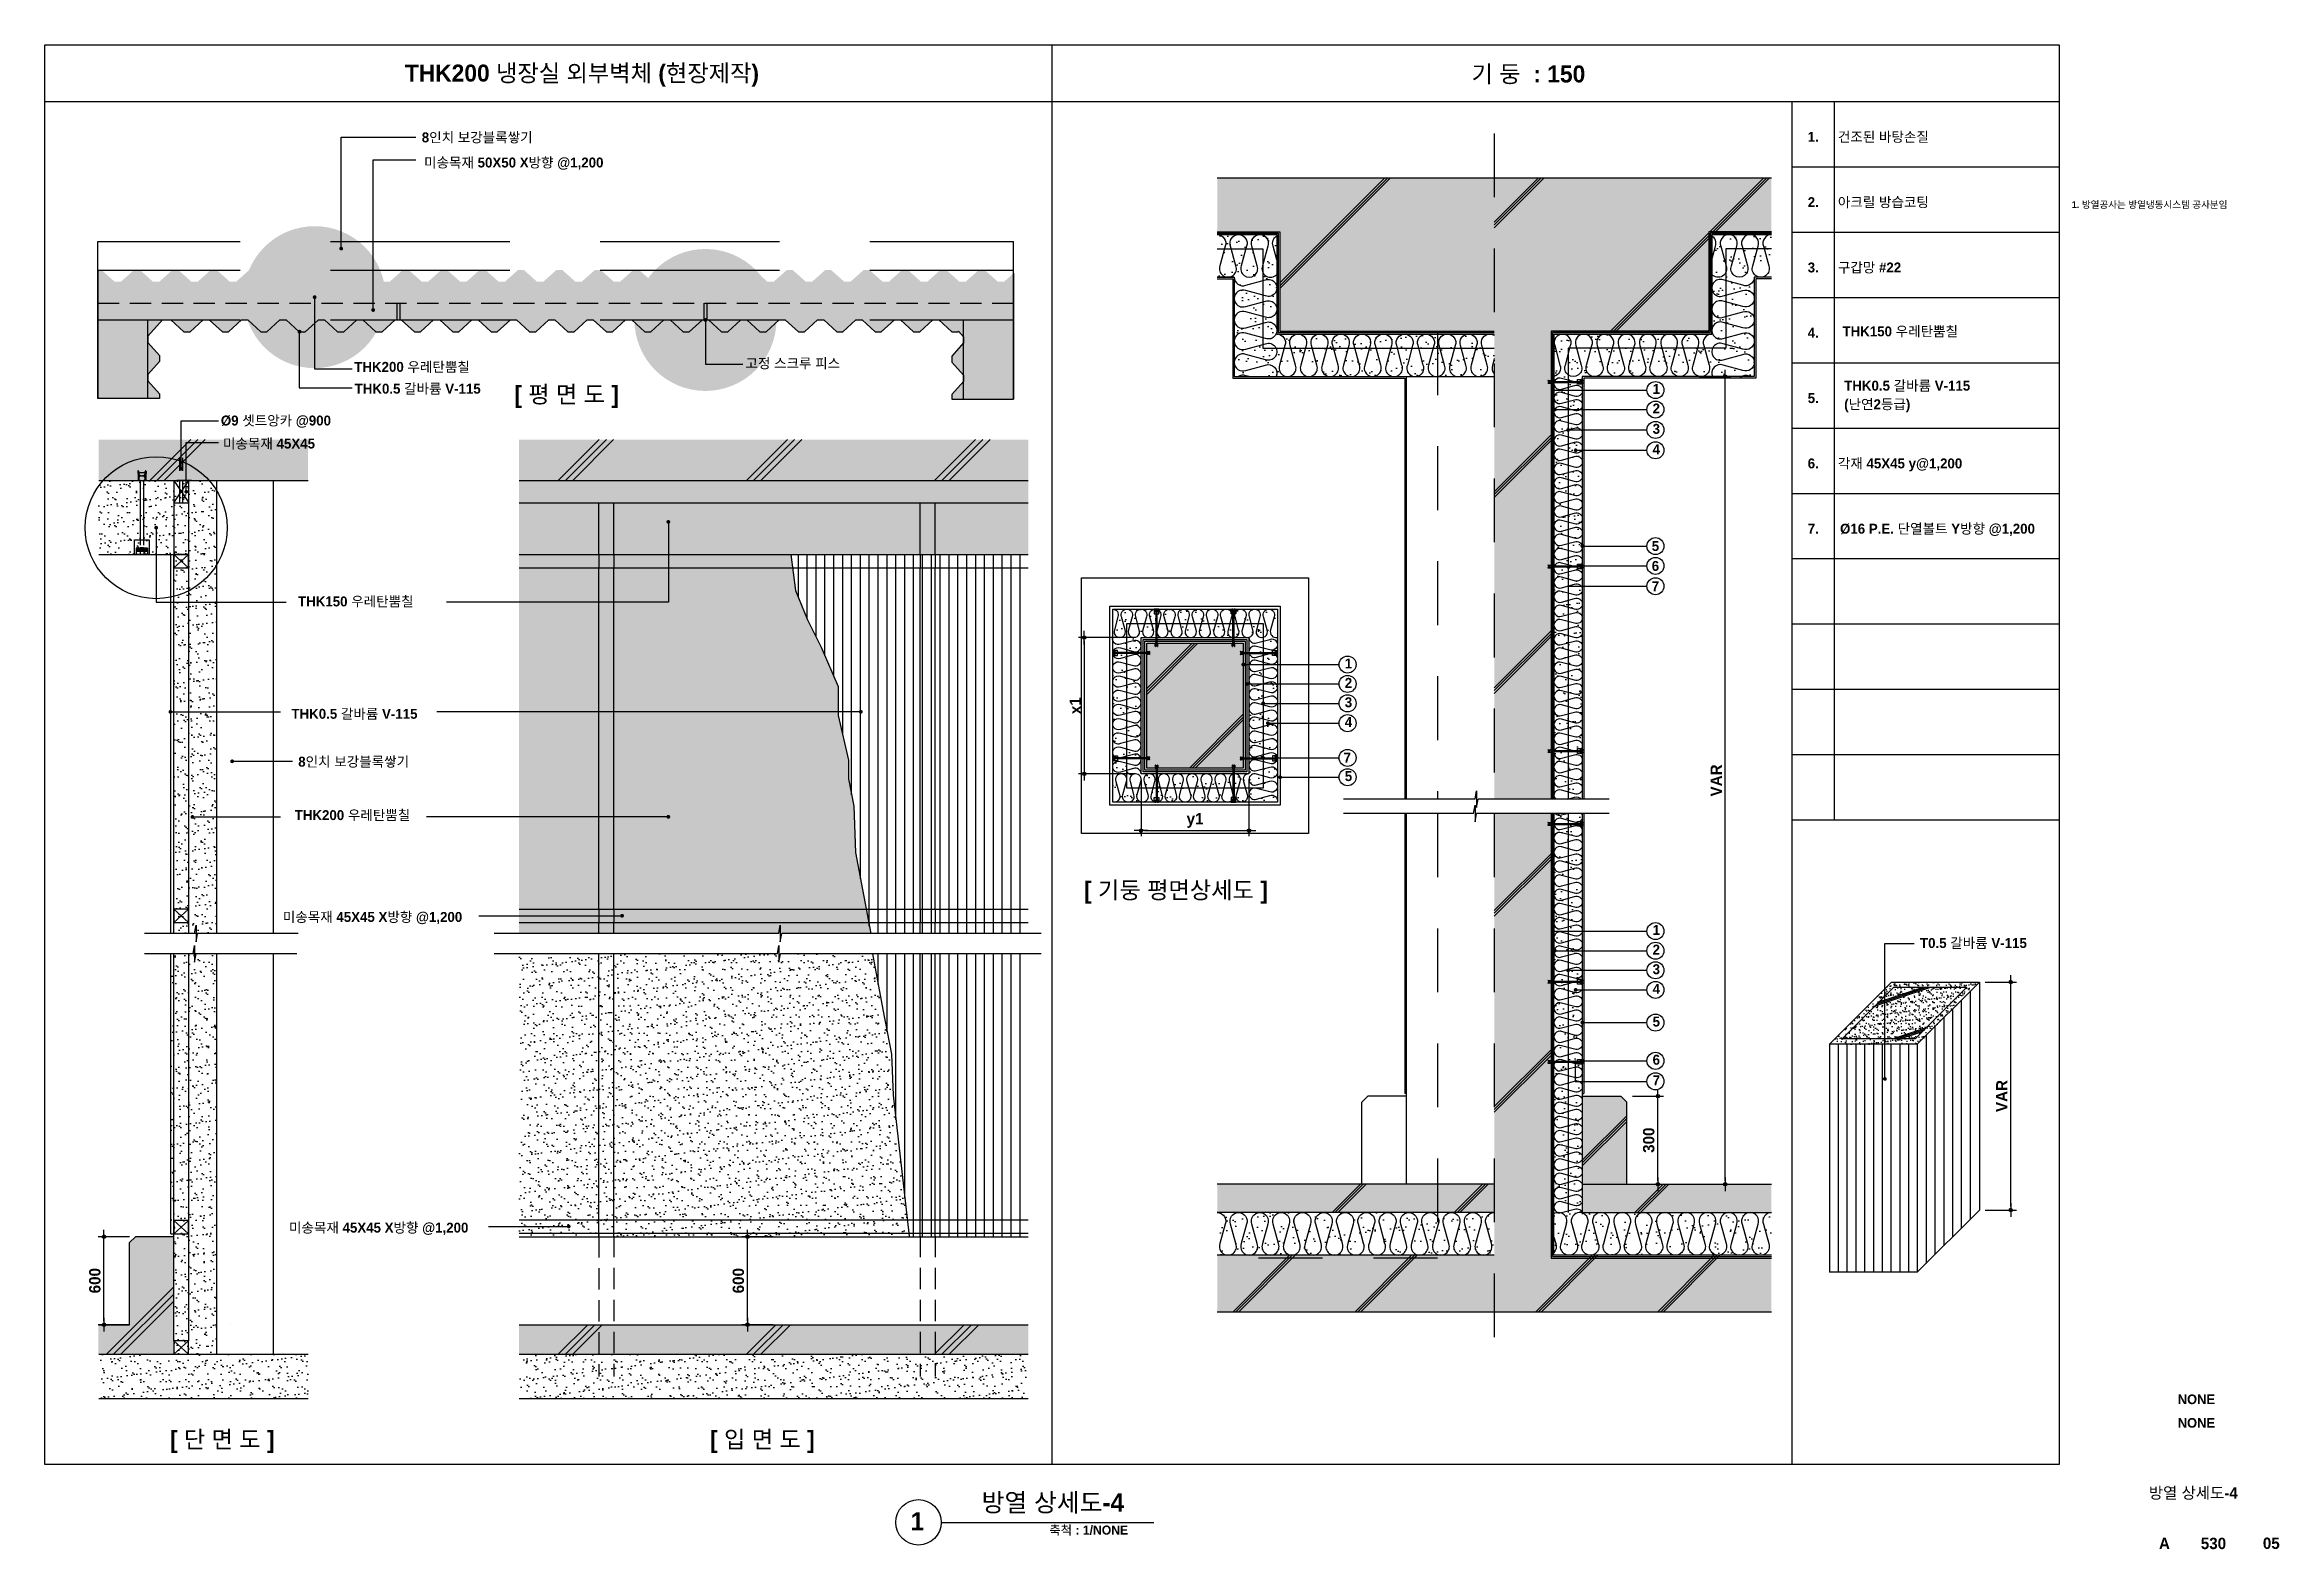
# Model space of a CAD drawing. Extents: x 0 to 33270, y 0 to 5940.
# Drawn here: x 25400 to 33270, y 251 to 5550 of the extents above; entities that cross this region are included whole.
import ezdxf
from ezdxf.enums import TextEntityAlignment as Align

# ---------------------------------------------------------------- set-up
doc = ezdxf.new("R2010")
doc.units = 0
doc.header["$LTSCALE"] = 300
doc.header["$MEASUREMENT"] = 0
doc.header["$PDSIZE"] = -2
doc.linetypes.add('HIDDEN', pattern=[0.375, 0.25, -0.125])
doc.linetypes.add('JIS_02_0.7', pattern=[1.35, 0.75, -0.6])
doc.layers.get('0').update_dxf_attribs({"linetype": 'CONTINUOUS'})
doc.layers.get('Defpoints').update_dxf_attribs({"color": 143, "linetype": 'CONTINUOUS'})
for name, color, linetype in [('A-ANNO-GRA1', 7, 'CONTINUOUS'), ('A-ANNO-LEAD', 4, 'CONTINUOUS'), ('A-ANNO-TEXT1', 7, 'CONTINUOUS'), ('A-DIM', 7, 'CONTINUOUS'), ('A-ST-AXIS-BUB', 7, 'CONTINUOUS'), ('A-SYM1', 7, 'CONTINUOUS'), ('A-TITLE', 3, 'CONTINUOUS'), ('col-so', 253, 'CONTINUOUS'), ('conc', 2, 'CONTINUOUS'), ('DIM', 7, 'CONTINUOUS'), ('HATCH', 5, 'CONTINUOUS'), ('HIDDEN', 6, 'HIDDEN'), ('tt1', 3, 'CONTINUOUS'), ('W', 4, 'CONTINUOUS'), ('WALL1', 2, 'CONTINUOUS'), ('WALL3', 3, 'CONTINUOUS'), ('WALL4', 5, 'CONTINUOUS'), ('갈바륨', 6, 'CONTINUOUS'), ('단열', 251, 'CONTINUOUS'), ('볼트', 253, 'JIS_02_0.7'), ('점선', 5, 'JIS_02_0.7')]:
    doc.layers.add(name, color=color, linetype=linetype)
doc.styles.add('2020음성 1차', font='나눔고딕Bold.ttf')
doc.styles.get("Standard").update_dxf_attribs({"font": '나눔고딕.ttf'})
doc.dimstyles.new('RI-DOT-150', dxfattribs={"dimscale": 150, "dimtxt": 3, "dimasz": 1, "dimexe": 2, "dimexo": 2, "dimgap": 1, "dimtad": 1, "dimdec": 0, "dimzin": 9, "dimdsep": 46, "dimtxsty": '2020음성 1차', "dimcen": 0, "dimclrd": 256, "dimclre": 256, "dimclrt": 3, "dimadec": 0, "dimazin": 0, "dimtm": 1e-09, "dimtfac": 1, "dimtdec": 0, "dimtix": 1, "dimtmove": 2, "dimatfit": 3, "dimfxl": 1.25, "dimtolj": 1, "dimtzin": 0, "dimlwd": -1, "dimlwe": -1, "dimarcsym": 0})
doc.dimstyles.get("Standard").update_dxf_attribs({"dimtxt": 0.18, "dimasz": 0.18, "dimexe": 0.18, "dimexo": 0.0625, "dimgap": 0.09, "dimtad": 0, "dimtih": 1, "dimtoh": 1, "dimdec": 4, "dimzin": 0, "dimdsep": 46, "dimtxsty": 'Standard', "dimcen": 0.09, "dimadec": 0, "dimazin": 0, "dimtfac": 1, "dimtdec": 4, "dimtofl": 0, "dimtmove": 0, "dimatfit": 3, "dimfxl": 1, "dimtolj": 1, "dimtzin": 0, "dimarcsym": 0})
pattern_1 = [(37.5, (25240, 339.607), (-1.60605, 49.12552), [0, -38.7533, 0, -43.3425, 0, -41.43035]), (7.5, (25240, 339.61), (45.1215, 71.9523), [0, -20.9064, 0, -34.92897, 0, -13.3852]), (327.5, (25208.64, 339.607), (79.3969, 0.1443), [0, -12.7478, 0, -45.89208, 0, -59.91466]), (317.5, (25208.64, 339.61), (76.643, 22.3769), [0, -6.3739, 0, -30.0848, 0, -34.41906])]

msp = doc.modelspace()

# ---------------------------------------------------------------- texts
at = {"layer": 'A-ANNO-TEXT1', "style": '2020음성 1차'}
for s, height, p in [('THK200 냉장실 외부벽체 (현장제작)', 60, (26668.4, 5420)), ('기 둥  : 150', 60, (30425.3, 5417)), ('8인치 보강블록쌓기', 35, (26728, 5206)), ('1.', 35, (31609, 5208)), ('건조된 바탕손질', 35, (31715.2, 5208)), ('미송목재 50X50 X방향 @1,200 ', 35, (26736, 5117.6)), ('2.', 35, (31609, 4978)), ('아크릴 방습코팅', 35, (31715.2, 4978)), ('3.', 35, (31609, 4748)), ('구갑망 #22', 35, (31715.2, 4748)), ('4.', 35, (31609, 4518)), ('THK150 우레탄뿜칠 ', 35, (31731.5, 4522.9)), ('THK200 우레탄뿜칠 ', 35, (26490.3, 4397.9)), ('고정 스크루 피스', 35, (27868, 4410.5)), ('THK0.5 갈바륨 V-115', 35, (26491.6, 4321.1)), ('1', 35, (31062.8, 4320.2)), ('THK0.5 갈바륨 V-115', 35, (31737.4, 4331.7)), ('2', 35, (31062.8, 4251.4)), ('5.', 35, (31609, 4288)), ('(난연2등급)', 35, (31737.4, 4266.3)), ('Ø9 셋트앙카 @900', 35, (26020.4, 4209)), ('3', 35, (31062.8, 4179.7)), ('미송목재 45X45', 35, (26028, 4127.8)), ('4', 35, (31062.8, 4107.9)), ('6.', 35, (31609, 4058)), ('각재 45X45 y@1,200', 35, (31715.2, 4058)), ('7.', 35, (31609, 3828)), ('Ø16 P.E. 단열볼트 Y방향 @1,200', 35, (31722.8, 3828)), ('THK150 우레탄뿜칠 ', 35, (26292.2, 3571.9)), ('1', 35, (29978.7, 3353.4)), ('2', 35, (29978.7, 3285.1)), ('3', 35, (29978.7, 3216.8)), ('THK0.5 갈바륨 V-115', 35, (26269, 3176.1)), ('4', 35, (29978.7, 3147.1)), ('8인치 보강블록쌓기', 35, (26292.9, 3007.5)), ('7', 35, (29974.4, 3021.8)), ('5', 35, (29978.7, 2956.7)), ('THK200 우레탄뿜칠 ', 35, (26280.5, 2819.3)), ('미송목재 45X45 X방향 @1,200', 35, (26238.6, 2460.7)), ('1', 35, (31062.8, 2414.9)), ('2', 35, (31062.8, 2345.8)), ('T0.5 갈바륨 V-115', 35, (32004.4, 2368.9)), ('3', 35, (31062.8, 2276.7)), ('4', 35, (31062.8, 2207.6)), ('5', 35, (31062.8, 2092.4)), ('6', 35, (31062.8, 1957.9)), ('7', 35, (31062.8, 1885.6)), ('미송목재 45X45 X방향 @1,200', 35, (26260.3, 1366.6))]:
    msp.add_text(s, height=height, dxfattribs=at).set_placement(p)
for s, height, p in [('1. 방열공사는 방열냉동시스템 공사분임', 24, (32539, 4986.8)), ('NONE', 34, (32912.1, 779.6)), ('NONE', 34, (32912.1, 696.6)), ('방열 상세도-4', 64, (28699.8, 416.2))]:
    msp.add_text(s, height=height, dxfattribs=at).set_placement(p, align=Align.MIDDLE_LEFT)
for s, height, p in [('5', 35, (31072.7, 3784.2)), ('6', 35, (31072.7, 3714.4)), ('7', 35, (31072.7, 3643)), ('1', 64, (28473.1, 349.7))]:
    msp.add_text(s, height=height, dxfattribs=at).set_placement(p, align=Align.MIDDLE)
at = {"layer": 'A-ANNO-TEXT1', "color": 2, "style": '2020음성 1차'}
for s, p in [('[ 단 면 도 ]', (25841.1, 608.7)), ('[ 입 면 도 ]', (27743.4, 608.7))]:
    msp.add_text(s, height=60, dxfattribs=at).set_placement(p)
at = {"layer": 'A-ANNO-TEXT1', "linetype": 'ByBlock', "style": '2020음성 1차'}
for s, p in [('방열 상세도-4', (32967, 450)), ('05', (33241.6, 272.7))]:
    msp.add_text(s, height=40, dxfattribs=at).set_placement(p, align=Align.MIDDLE_CENTER)
at = {"layer": 'A-ANNO-TEXT1', "style": '2020음성 1차'}
msp.add_text('축척 : 1/NONE', height=32, dxfattribs=at).set_placement((29215.6, 303), align=Align.RIGHT)
at = {"layer": 'A-ANNO-TEXT1', "linetype": 'ByBlock', "style": '2020음성 1차'}
for s, p in [('A', (32845.9, 272)), ('530', (32993.3, 272))]:
    msp.add_text(s, height=40, dxfattribs=at).set_placement(p, align=Align.MIDDLE_LEFT)
at = {"layer": 'A-TITLE', "color": 2, "style": '2020음성 1차'}
for s, p in [('[ 평 면 도 ]', (27053.9, 4288.8)), ('[ 기둥 평면상세도 ]', (29060.4, 2542.8))]:
    msp.add_text(s, height=60, dxfattribs=at).set_placement(p)

# ---------------------------------------------------------------- blocks, each defined once
blk = doc.blocks.new('DIMDOT')
at = {"layer": 'A-DIM', "color": 7, "linetype": 'Continuous'}
blk.add_line((-2, 0), (2, 0), dxfattribs=at)
for radius in [0.5, 0.25]:
    blk.add_circle((0, 0), radius, dxfattribs=at)
blk = doc.blocks.new('*D8')
at = {"layer": 'Defpoints', "color": 0}
for p in [(29261.2, 2982.2), (29641.2, 2982.2), (29641.2, 2782.2)]:
    blk.add_point(p, dxfattribs=at)
at = {"layer": 'DIM'}
for p, q in [((29261.2, 2962.2), (29261.2, 2762.2)), ((29641.2, 2962.2), (29641.2, 2762.2)), ((29273.2, 2782.2), (29629.2, 2782.2))]:
    blk.add_line(p, q, dxfattribs=at)
at = {"layer": 'DIM', "linetype": 'ByBlock', "xscale": 11.99999999999999, "yscale": 11.99999999999999, "zscale": 11.99999999999999, "rotation": 180}
blk.add_blockref('DIMDOT', (29261.2, 2782.2), dxfattribs=at)
at = {"layer": 'DIM', "linetype": 'ByBlock', "xscale": 11.99999999999999, "yscale": 11.99999999999999, "zscale": 11.99999999999999}
blk.add_blockref('DIMDOT', (29641.2, 2782.2), dxfattribs=at)
at = {"layer": 'DIM', "color": 3, "ltscale": 10, "insert": (29451.2, 2818), "char_height": 40, "attachment_point": 5, "style": '2020음성 1차'}
blk.add_mtext('\\A1;y1', dxfattribs=at)
blk = doc.blocks.new('*D9')
at = {"layer": 'Defpoints', "color": 0}
for p in [(29261.2, 3462.2), (29061.2, 2982.2), (29261.2, 2982.2)]:
    blk.add_point(p, dxfattribs=at)
at = {"layer": 'DIM'}
for p, q in [((29241.2, 3462.2), (29041.2, 3462.2)), ((29061.2, 3450.2), (29061.2, 2994.2)), ((29241.2, 2982.2), (29041.2, 2982.2))]:
    blk.add_line(p, q, dxfattribs=at)
at = {"layer": 'DIM', "linetype": 'ByBlock', "xscale": 11.99999999999999, "yscale": 11.99999999999999, "zscale": 11.99999999999999}
for p, rotation in [((29061.2, 3462.2), 90), ((29061.2, 2982.2), 270)]:
    blk.add_blockref('DIMDOT', p, dxfattribs=dict(at, rotation=rotation))
at = {"layer": 'DIM', "color": 3, "ltscale": 10, "insert": (29029.6, 3222.2), "char_height": 40, "attachment_point": 5, "rotation": 90, "style": '2020음성 1차'}
blk.add_mtext('\\A1;x1', dxfattribs=at)
blk = doc.blocks.new('*D10')
at = {"layer": 'Defpoints', "color": 0}
for p in [(32213.9, 2249.1), (32323.9, 2249.1), (32213.9, 1446.1)]:
    blk.add_point(p, dxfattribs=at)
at = {"layer": 'DIM'}
for p, q in [((32233.9, 2249.1), (32343.9, 2249.1)), ((32323.9, 1458.1), (32323.9, 2237.1)), ((32233.9, 1446.1), (32343.9, 1446.1))]:
    blk.add_line(p, q, dxfattribs=at)
at = {"layer": 'DIM', "linetype": 'ByBlock', "xscale": 11.99999999999999, "yscale": 11.99999999999999, "zscale": 11.99999999999999}
for p, rotation in [((32323.9, 2249.1), 90), ((32323.9, 1446.1), 270)]:
    blk.add_blockref('DIMDOT', p, dxfattribs=dict(at, rotation=rotation))
at = {"layer": 'DIM', "color": 3, "ltscale": 10, "insert": (32292.5, 1847.6), "char_height": 40, "attachment_point": 5, "rotation": 90, "style": '2020음성 1차'}
blk.add_mtext('\\A1;VAR', dxfattribs=at)
blk = doc.blocks.new('*D11')
at = {"layer": 'Defpoints', "color": 0}
for p in [(31208.3, 4381), (31318.3, 4381), (31208.3, 1537)]:
    blk.add_point(p, dxfattribs=at)
at = {"layer": 'DIM'}
for p, q in [((31228.3, 4381), (31338.3, 4381)), ((31318.3, 1549), (31318.3, 4369)), ((31228.3, 1537), (31338.3, 1537))]:
    blk.add_line(p, q, dxfattribs=at)
at = {"layer": 'DIM', "linetype": 'ByBlock', "xscale": 11.99999999999999, "yscale": 11.99999999999999, "zscale": 11.99999999999999}
for p, rotation in [((31318.3, 4381), 90), ((31318.3, 1537), 270)]:
    blk.add_blockref('DIMDOT', p, dxfattribs=dict(at, rotation=rotation))
at = {"layer": 'DIM', "color": 3, "ltscale": 10, "insert": (31286.9, 2959), "char_height": 40, "attachment_point": 5, "rotation": 90, "style": '2020음성 1차'}
blk.add_mtext('\\A1;VAR', dxfattribs=at)
blk = doc.blocks.new('*D12')
at = {"layer": 'Defpoints', "color": 0}
for p in [(25608.8, 1352.3), (25718.8, 1352.3), (25718.8, 1042.4)]:
    blk.add_point(p, dxfattribs=at)
at = {"layer": 'DIM'}
for p, q in [((25698.8, 1352.3), (25588.8, 1352.3)), ((25608.8, 1054.4), (25608.8, 1340.3)), ((25698.8, 1042.4), (25588.8, 1042.4))]:
    blk.add_line(p, q, dxfattribs=at)
at = {"layer": 'DIM', "linetype": 'ByBlock', "xscale": 11.99999999999999, "yscale": 11.99999999999999, "zscale": 11.99999999999999}
for p, rotation in [((25608.8, 1352.3), 90), ((25608.8, 1042.4), 270)]:
    blk.add_blockref('DIMDOT', p, dxfattribs=dict(at, rotation=rotation))
at = {"layer": 'DIM', "color": 3, "ltscale": 10, "insert": (25576.8, 1197.3), "char_height": 40, "attachment_point": 5, "rotation": 90, "style": '2020음성 1차'}
blk.add_mtext('\\A1;600', dxfattribs=at)
blk = doc.blocks.new('*D13')
at = {"layer": 'Defpoints', "color": 0}
for p in [(27875.2, 1352.3), (27985.2, 1352.3), (27985.2, 1042.4)]:
    blk.add_point(p, dxfattribs=at)
at = {"layer": 'DIM'}
for p, q in [((27965.2, 1352.3), (27855.2, 1352.3)), ((27875.2, 1054.4), (27875.2, 1340.3)), ((27965.2, 1042.4), (27855.2, 1042.4))]:
    blk.add_line(p, q, dxfattribs=at)
at = {"layer": 'DIM', "linetype": 'ByBlock', "xscale": 11.99999999999999, "yscale": 11.99999999999999, "zscale": 11.99999999999999}
for p, rotation in [((27875.2, 1352.3), 90), ((27875.2, 1042.4), 270)]:
    blk.add_blockref('DIMDOT', p, dxfattribs=dict(at, rotation=rotation))
at = {"layer": 'DIM', "color": 3, "ltscale": 10, "insert": (27843.1, 1197.3), "char_height": 40, "attachment_point": 5, "rotation": 90, "style": '2020음성 1차'}
blk.add_mtext('\\A1;600', dxfattribs=at)
blk = doc.blocks.new('*D14')
at = {"layer": 'Defpoints', "color": 0}
for p in [(30971.4, 1847), (31081.4, 1847), (30971.4, 1537)]:
    blk.add_point(p, dxfattribs=at)
at = {"layer": 'DIM'}
for p, q in [((30991.4, 1847), (31101.4, 1847)), ((31081.4, 1549), (31081.4, 1835)), ((30991.4, 1537), (31101.4, 1537))]:
    blk.add_line(p, q, dxfattribs=at)
at = {"layer": 'DIM', "linetype": 'ByBlock', "xscale": 11.99999999999999, "yscale": 11.99999999999999, "zscale": 11.99999999999999}
for p, rotation in [((31081.4, 1847), 90), ((31081.4, 1537), 270)]:
    blk.add_blockref('DIMDOT', p, dxfattribs=dict(at, rotation=rotation))
at = {"layer": 'DIM', "color": 3, "ltscale": 10, "insert": (31049.3, 1692), "char_height": 40, "attachment_point": 5, "rotation": 90, "style": '2020음성 1차'}
blk.add_mtext('\\A1;300', dxfattribs=at)

# ---------------------------------------------------------------- dimensions: what is measured, and where the dimension line sits
at = {"layer": 'DIM', "linetype": 'Continuous'}
for base, p1, p2, angle, text, picture, middle in [((31318.3, 4381), (31208.3, 1537), (31208.3, 4381), 90, 'VAR', '*D11', (31286.9, 2959)), ((29061.2, 2982.2), (29261.2, 3462.2), (29261.2, 2982.2), 270, 'x1', '*D9', (29029.6, 3222.2)), ((32323.9, 2249.1), (32213.9, 1446.1), (32213.9, 2249.1), 90, 'VAR', '*D10', (32292.5, 1847.6)), ((31081.4, 1847), (30971.4, 1537), (30971.4, 1847), 90, '300', '*D14', (31049.3, 1692)), ((25608.8, 1352.3), (25718.8, 1042.4), (25718.8, 1352.3), 90, '600', '*D12', (25576.8, 1197.3)), ((27875.2, 1352.3), (27985.2, 1042.4), (27985.2, 1352.3), 90, '600', '*D13', (27843.1, 1197.3))]:
    dim = msp.add_linear_dim(base=base, p1=p1, p2=p2, angle=angle, text=text, dimstyle='RI-DOT-150', override={"dimscale": 10, "dimtxt": 4, "dimasz": 1.2, "dimlunit": 6, "dimblk1": 'DIMDOT', "dimblk2": 'DIMDOT', "dimsah": 1}, dxfattribs=at)
    dim.commit()
    dim.dimension.update_dxf_attribs({"geometry": picture, "text_midpoint": middle})
dim = msp.add_linear_dim(base=(29641.2, 2782.2), p1=(29261.2, 2982.2), p2=(29641.2, 2982.2), text='y1', dimstyle='RI-DOT-150', override={"dimscale": 10, "dimtxt": 4, "dimasz": 1.2, "dimlunit": 6, "dimblk1": 'DIMDOT', "dimblk2": 'DIMDOT', "dimsah": 1}, dxfattribs=at)
dim.commit()
dim.dimension.update_dxf_attribs({"geometry": '*D8', "text_midpoint": (29451.2, 2818)})

# ---------------------------------------------------------------- hatches: boundary and pattern name
at = {"layer": 'col-so', "transparency": 33554687}
h = msp.add_hatch(color=256, dxfattribs=at)
h.dxf.hatch_style = 1
h.paths.add_polyline_path([(30505.2, 2892.9), (30705.2, 2892.9), (30705.2, 4541), (31260.9, 4541), (31260.9, 4891), (31480.9, 4891), (31480.9, 5081), (29529.6, 5081), (29529.6, 4891), (29749.6, 4891), (29749.6, 4541), (30505.2, 4541)])
h.paths.add_polyline_path([(30705.2, 2842.9), (30505.2, 2842.9), (30505.2, 1537), (29529.6, 1537), (29529.6, 1437), (30505.2, 1437), (30505.2, 1287), (29529.6, 1287), (29529.6, 1087), (31480.9, 1087), (31480.9, 1277), (30705.2, 1277)])
h = msp.add_hatch(color=256, dxfattribs=at)
h.dxf.hatch_style = 1
h.paths.add_polyline_path([(25590.3, 4014.9), (26327.8, 4014.9), (26327.8, 4159.2), (25590.3, 4159.2)])
h = msp.add_hatch(color=256, dxfattribs=at)
h.dxf.hatch_style = 1
h.paths.add_polyline_path([(27070.9, 4014.9), (28863.7, 4014.9), (28863.7, 4159.2), (27070.9, 4159.2)])
h = msp.add_hatch(color=256, dxfattribs=at)
h.dxf.hatch_style = 1
h.paths.add_polyline_path([(29281.2, 3442.2), (29621.2, 3442.2), (29621.2, 3002.2), (29281.2, 3002.2)])
h = msp.add_hatch(color=256, dxfattribs=at)
h.dxf.hatch_style = 1
h.paths.add_polyline_path([(30815.2, 1537), (30971.4, 1537), (30971.4, 1826.1), (30950.6, 1847), (30815.2, 1847)])
h = msp.add_hatch(color=256, dxfattribs=at)
h.dxf.hatch_style = 1
h.paths.add_polyline_path([(30815.2, 1537), (31480.9, 1537), (31480.9, 1437), (30815.2, 1437)])
h = msp.add_hatch(color=256, dxfattribs=at)
h.dxf.hatch_style = 1
h.paths.add_polyline_path([(25855, 1352.3), (25719.7, 1352.3), (25698.8, 1331.5), (25698.8, 1042.4), (25588.8, 1042.4), (25588.8, 938.3), (25855, 938.3)])
h = msp.add_hatch(color=256, dxfattribs=at)
h.dxf.hatch_style = 1
h.paths.add_polyline_path([(27070.9, 1042.4), (28863.7, 1042.4), (28863.7, 938.3), (27070.9, 938.3)])
at = {"layer": 'HATCH'}
h = msp.add_hatch(dxfattribs=at)
h.set_pattern_fill('AR-SAND', color=256, scale=40, style=0)
h.set_pattern_definition([(37.5, (31800.7, 380), (-2.5197, 77.07295), [0, -60.8, 0, -68, 0, -65]), (7.5, (31800.7, 380), (70.791, 112.8858), [0, -32.8, 0, -54.8, 0, -21]), (327.5, (31751.5, 380), (124.5657, 0.2264), [0, -20, 0, -72, 0, -94]), (317.5, (31751.5, 380), (120.245, 35.107), [0, -10, 0, -47.2, 0, -54])])
h.paths.add_polyline_path([(29739.6, 4881), (29529.6, 4881), (29529.6, 4731), (29589.6, 4731), (29589.6, 4381), (30505.2, 4381), (30505.2, 4531), (29739.6, 4531)])
h = msp.add_hatch(dxfattribs=at)
h.set_pattern_fill('AR-SAND', color=256, scale=40, style=0)
h.set_pattern_definition([(37.5, (35581.06, 380), (-2.51973, 77.07295), [0, -60.8, 0, -68, 0, -65]), (7.5, (35581.06, 380), (70.791, 112.8858), [0, -32.8, 0, -54.8, 0, -21]), (327.5, (35531.86, 380), (124.5657, 0.22636), [0, -20, 0, -72, 0, -94]), (317.5, (35531.86, 380), (120.245, 35.107), [0, -10, 0, -47.2, 0, -54])])
h.paths.add_polyline_path([(31420.9, 4731), (31480.9, 4731), (31480.9, 4881), (31270.9, 4881), (31270.9, 4531), (30715.2, 4531), (30715.2, 2892.9), (30815.2, 2892.9), (30815.2, 4381), (31420.9, 4381)])
h = msp.add_hatch(dxfattribs=at)
h.set_pattern_fill('AR-SAND', color=256, scale=25.495598, style=0)
h.set_pattern_definition([(37.5, (-4748410.613, 744689.354), (-1.60605334, 49.12552443), [0, -38.7533091, 0, -43.34251677, 0, -41.4303469]), (7.5, (-4748410.613, 744689.354), (45.1215156, 71.9523019), [0, -20.90639044, 0, -34.9289694, 0, -13.385189]), (327.5, (-4748441.973, 744689.354), (79.39690934, 0.14428095), [0, -12.74779905, 0, -45.8920766, 0, -59.91465554]), (317.5, (-4748441.97, 744689.354), (76.6429958, 22.3768635), [0, -6.37389953, 0, -30.08480576, 0, -34.41905744])])
h.paths.add_polyline_path([(25763.5, 4501.8), (25763.5, 4523.5), (25814.6, 4580.5), (25844.5, 4580.5), (25890.5, 4539.3), (25912.2, 4539.3), (25958.1, 4580.5), (25979.8, 4580.5), (26025.8, 4539.3), (26047.4, 4539.3), (26093.4, 4580.5), (26115, 4580.5), (26161, 4539.3), (26182.6, 4539.3), (26228.6, 4580.5), (26250.3, 4580.5), (26296.2, 4539.3), (26317.9, 4539.3), (26363.9, 4580.5), (26385.5, 4580.5), (26431.5, 4539.3), (26453.1, 4539.3), (26499.1, 4580.5), (26520.7, 4580.5), (26566.7, 4539.3), (26588.3, 4539.3), (26634.3, 4580.5), (26640.7, 4580.5), (26640.7, 4738.2), (26614.8, 4715.1), (26593.2, 4715.1), (26547.2, 4756.2), (26525.5, 4756.2), (26479.6, 4715.1), (26457.9, 4715.1), (26411.9, 4756.2), (26390.3, 4756.2), (26344.3, 4715.1), (26322.7, 4715.1), (26276.7, 4756.2), (26255.1, 4756.2), (26209.1, 4715.1), (26187.5, 4715.1), (26141.5, 4756.2), (26119.8, 4756.2), (26073.9, 4715.1), (26052.2, 4715.1), (26006.2, 4756.2), (25984.6, 4756.2), (25938.6, 4715.1), (25917, 4715.1), (25871, 4756.2), (25849.4, 4756.2), (25803.4, 4715.1), (25781.7, 4715.1), (25735.8, 4756.2), (25714.1, 4756.2), (25668.1, 4715.1), (25646.5, 4715.1), (25600.5, 4756.2), (25587.1, 4756.2), (25587.1, 4304), (25804.7, 4304), (25804.7, 4320.6), (25763.5, 4366.6), (25763.5, 4388.2), (25804.7, 4434.2), (25804.7, 4455.9)])
h.paths.add_polyline_path([(26640.7, 4580.5), (26650.9, 4580.5), (26650.9, 4747.4), (26640.7, 4738.2)])
h.paths.add_polyline_path([(26728.4, 4715.1), (26682.4, 4756.2), (26660.8, 4756.2), (26650.9, 4747.4), (26650.9, 4580.5), (26656, 4580.5), (26701.9, 4539.3), (26723.6, 4539.3), (26769.6, 4580.5), (26791.2, 4580.5), (26837.2, 4539.3), (26858.8, 4539.3), (26904.8, 4580.5), (26926.4, 4580.5), (26972.4, 4539.3), (26994.1, 4539.3), (27040, 4580.5), (27061.7, 4580.5), (27107.7, 4539.3), (27129.3, 4539.3), (27175.3, 4580.5), (27196.9, 4580.5), (27242.9, 4539.3), (27264.5, 4539.3), (27310.5, 4580.5), (27332.1, 4580.5), (27378.1, 4539.3), (27399.8, 4539.3), (27445.7, 4580.5), (27467.4, 4580.5), (27513.4, 4539.3), (27535, 4539.3), (27581, 4580.5), (27602.6, 4580.5), (27648.6, 4539.3), (27670.2, 4539.3), (27716.2, 4580.5), (27737.9, 4580.5), (27783.8, 4539.3), (27805.5, 4539.3), (27851.5, 4580.5), (27873.1, 4580.5), (27919.1, 4539.3), (27940.7, 4539.3), (27986.7, 4580.5), (28008.3, 4580.5), (28054.3, 4539.3), (28075.9, 4539.3), (28121.9, 4580.5), (28143.6, 4580.5), (28189.5, 4539.3), (28211.2, 4539.3), (28257.2, 4580.5), (28278.8, 4580.5), (28324.8, 4539.3), (28346.4, 4539.3), (28392.4, 4580.5), (28414, 4580.5), (28460, 4539.3), (28481.7, 4539.3), (28527.6, 4580.5), (28549.3, 4580.5), (28595.3, 4539.3), (28616.9, 4539.3), (28618.3, 4540.6), (28635.7, 4521.1), (28635.7, 4499.5), (28594.5, 4453.5), (28594.5, 4431.9), (28635.7, 4385.9), (28635.7, 4364.2), (28594.5, 4318.3), (28594.5, 4301.6), (28812.1, 4301.6), (28812.1, 4745.1), (28778.6, 4715.1), (28757, 4715.1), (28757, 4715.1), (28711, 4756.2), (28689.3, 4756.2), (28643.3, 4715.1), (28621.7, 4715.1), (28575.7, 4756.2), (28554.1, 4756.2), (28508.1, 4715.1), (28486.5, 4715.1), (28440.5, 4756.2), (28418.9, 4756.2), (28372.9, 4715.1), (28351.2, 4715.1), (28305.3, 4756.2), (28283.6, 4756.2), (28237.6, 4715.1), (28216, 4715.1), (28170, 4756.2), (28148.4, 4756.2), (28102.4, 4715.1), (28080.8, 4715.1), (28034.8, 4756.2), (28013.1, 4756.2), (27967.2, 4715.1), (27945.5, 4715.1), (27899.5, 4756.2), (27877.9, 4756.2), (27831.9, 4715.1), (27810.3, 4715.1), (27764.3, 4756.2), (27742.7, 4756.2), (27696.7, 4715.1), (27675.1, 4715.1), (27629.1, 4756.2), (27607.4, 4756.2), (27561.5, 4715.1), (27539.8, 4715.1), (27493.8, 4756.2), (27472.2, 4756.2), (27426.2, 4715.1), (27404.6, 4715.1), (27358.6, 4756.2), (27337, 4756.2), (27291, 4715.1), (27269.3, 4715.1), (27223.4, 4756.2), (27201.7, 4756.2), (27155.7, 4715.1), (27134.1, 4715.1), (27088.1, 4756.2), (27066.5, 4756.2), (27020.5, 4715.1), (26998.9, 4715.1), (26952.9, 4756.2), (26931.3, 4756.2), (26885.3, 4715.1), (26863.6, 4715.1), (26817.7, 4756.2), (26796, 4756.2), (26750, 4715.1)])
h = msp.add_hatch(dxfattribs=at)
h.set_pattern_fill('AR-SAND', color=256, scale=25.495598, style=0)
h.set_pattern_definition([(37.5, (26744.793, 380), (-1.60605, 49.12552), [0, -38.7533, 0, -43.3425, 0, -41.43035]), (7.5, (26744.793, 380), (45.1215, 71.9523), [0, -20.9064, 0, -34.92897, 0, -13.3852]), (327.5, (26713.434, 380), (79.3969, 0.1443), [0, -12.7478, 0, -45.89208, 0, -59.91466]), (317.5, (26713.434, 380), (76.643, 22.3769), [0, -6.3739, 0, -30.0848, 0, -34.41906])])
h.paths.add_polyline_path([(26005, 2420.2), (26005, 4014.9), (25590.3, 4014.9), (25590.3, 3754.7), (25855, 3754.7), (25855, 2420.2)])
h = msp.add_hatch(dxfattribs=at)
h.set_pattern_fill('AR-SAND', color=256, scale=25.495598, style=0)
h.set_pattern_definition([(37.5, (25240, 380), (-1.60605, 49.12552), [0, -38.7533, 0, -43.34252, 0, -41.43035]), (7.5, (25240, 380), (45.1215, 71.9523), [0, -20.9064, 0, -34.92897, 0, -13.3852]), (327.5, (25208.64, 380), (79.3969, 0.14428), [0, -12.7478, 0, -45.89208, 0, -59.91466]), (317.5, (25208.64, 380), (76.643, 22.3769), [0, -6.3739, 0, -30.0848, 0, -34.41906])])
h.paths.add_polyline_path([(28134.6, 3428.7), (28085.5, 3526.9), (28085.5, 3527.3), (28044.2, 3627.6), (28027.6, 3754.7), (28863.7, 3754.7), (28863.7, 4014.9), (27070.9, 4014.9), (27070.9, 2420.2), (28309, 2420.2), (28255.3, 2705.1), (28249.3, 2867.9), (28231.2, 2964.4), (28231.2, 3030.7), (28195, 3187.5), (28195, 3290)])
h = msp.add_hatch(dxfattribs=at)
h.set_pattern_fill('AR-SAND', color=256, scale=40, style=0)
h.set_pattern_definition([(37.5, (31654.39, -604.91), (-2.5197, 77.07295), [0, -60.8, 0, -68, 0, -65]), (7.5, (31654.39, -604.91), (70.791, 112.8858), [0, -32.8, 0, -54.8, 0, -21]), (327.5, (31605.19, -604.91), (124.5657, 0.2264), [0, -20, 0, -72, 0, -94]), (317.5, (31605.19, -604.91), (120.245, 35.107), [0, -10, 0, -47.2, 0, -54])])
h.paths.add_polyline_path([(29741.2, 3562.2), (29161.2, 3562.2), (29161.2, 2882.2), (29741.2, 2882.2)])
h.paths.add_polyline_path([(29641.2, 3462.2), (29641.2, 2982.2), (29261.2, 2982.2), (29261.2, 3462.2)], flags=16)
h = msp.add_hatch(dxfattribs=at)
h.set_pattern_fill('AR-SAND', color=256, scale=40, style=0)
h.set_pattern_definition([(37.5, (34574.9, 380), (-2.5197, 77.07295), [0, -60.8, 0, -68, 0, -65]), (7.5, (34574.9, 380), (70.791, 112.8858), [0, -32.8, 0, -54.8, 0, -21]), (327.5, (34525.7, 380), (124.5657, 0.2264), [0, -20, 0, -72, 0, -94]), (317.5, (34525.7, 380), (120.245, 35.107), [0, -10, 0, -47.2, 0, -54])])
h.paths.add_polyline_path([(30815.2, 2842.9), (30715.2, 2842.9), (30715.2, 1287), (31480.9, 1287), (31480.9, 1437), (30815.2, 1437)])
h = msp.add_hatch(dxfattribs=at)
h.set_pattern_fill('AR-SAND', color=256, scale=25.495598, style=0)
h.set_pattern_definition([(37.5, (26728.18, 339.607), (-1.60605, 49.1255), [0, -38.7533, 0, -43.3425, 0, -41.43035]), (7.5, (26728.18, 339.61), (45.1215, 71.9523), [0, -20.9064, 0, -34.929, 0, -13.3852]), (327.5, (26696.82, 339.607), (79.3969, 0.1443), [0, -12.7478, 0, -45.8921, 0, -59.91466]), (317.5, (26696.82, 339.61), (76.643, 22.3769), [0, -6.3739, 0, -30.0848, 0, -34.41906])])
h.paths.add_polyline_path([(26005, 782.2), (26005, 2348.6), (25844.6, 2348.6), (25844.6, 1362.7), (25855, 1362.7), (25855, 938.3), (25590.3, 938.3), (25590.3, 782.2)])
h = msp.add_hatch(dxfattribs=at)
h.set_pattern_fill('AR-SAND', color=256, scale=25.495598, style=0)
h.set_pattern_definition(pattern_1)
h.paths.add_polyline_path([(28388, 1850.8), (28382, 1995.5), (28351.8, 2152.3), (28314.9, 2348.6), (27070.9, 2348.6), (27070.9, 1354.6), (28444, 1354.6)])
h = msp.add_hatch(dxfattribs=at)
h.set_pattern_fill('AR-SAND', color=256, scale=12.385734, style=0)
h.set_pattern_definition([(37.5, (28818.82, 994.994), (-0.78022, 23.86513), [0, -18.82632, 0, -21.05575, 0, -20.12682]), (7.5, (28818.82, 994.994), (21.91998, 34.95435), [0, -10.1563, 0, -16.96846, 0, -6.50251]), (327.5, (28803.586, 994.994), (38.57093, 0.07009), [0, -6.19287, 0, -22.29432, 0, -29.10648]), (317.5, (28803.586, 994.994), (37.23308, 10.87066), [0, -3.09643, 0, -14.61517, 0, -16.72074])])
h.paths.add_polyline_path([(32213.9, 2249.1), (31904.3, 2249.1), (31685.3, 2030.1), (31995, 2030.1)])
h = msp.add_hatch(dxfattribs=at)
h.set_pattern_fill('AR-SAND', color=256, scale=40, style=0)
h.set_pattern_definition([(37.5, (28050, 380), (-2.5197, 77.073), [0, -60.8, 0, -68, 0, -65]), (7.5, (28050, 380), (70.791, 112.886), [0, -32.8, 0, -54.8, 0, -21]), (327.5, (28000.8, 380), (124.5657, 0.2264), [0, -20, 0, -72, 0, -94]), (317.5, (28000.8, 380), (120.245, 35.107), [0, -10, 0, -47.2, 0, -54])])
h.paths.add_polyline_path([(29529.6, 1437), (30505.2, 1437), (30505.2, 1287), (29529.6, 1287)])
h = msp.add_hatch(dxfattribs=at)
h.set_pattern_fill('AR-SAND', color=256, scale=25.495598, style=0)
h.set_pattern_definition([(37.5, (-4748368.78, 744721.96), (-1.60605334, 49.12552443), [0, -38.7533091, 0, -43.34251677, 0, -41.4303469]), (7.5, (-4748368.78, 744721.96), (45.1215156, 71.9523019), [0, -20.90639044, 0, -34.9289694, 0, -13.385189]), (327.5, (-4748400.14, 744721.96), (79.39690934, 0.14428095), [0, -12.74779905, 0, -45.8920766, 0, -59.91465554]), (317.5, (-4748400.14, 744721.96), (76.6429958, 22.3768635), [0, -6.37389953, 0, -30.08480576, 0, -34.41905744])])
h.paths.add_polyline_path([(26327.8, 938.3), (26005, 938.3), (26005, 782.2), (26327.8, 782.2)])
h = msp.add_hatch(dxfattribs=at)
h.set_pattern_fill('AR-SAND', color=256, scale=25.495598, style=0)
h.set_pattern_definition(pattern_1)
h.paths.add_polyline_path([(28863.7, 938.3), (27070.9, 938.3), (27070.9, 782.2), (28863.7, 782.2)])

# ---------------------------------------------------------------- linework, layer by layer
for p, q in [((30815.2, 4354.2), (30815.2, 4370.8)), ((25716.7, 3754.7), (25716.7, 3806.2)), ((25716.7, 3806.2), (25768.1, 3806.2)), ((25768.1, 3806.2), (25768.1, 3754.7)), ((25768.1, 3754.7), (25716.7, 3754.7)), ((30815.2, 3704.2), (30815.2, 3720.8)), ((29578.5, 3562.2), (29595.1, 3562.2)), ((29741.2, 3399.4), (29741.2, 3416)), ((30815.2, 3054.2), (30815.2, 3070.8)), ((29741.2, 3044.9), (29741.2, 3028.3)), ((29578.5, 2882.2), (29595.1, 2882.2)), ((30815.2, 2797.8), (30815.2, 2814.4)), ((30815.2, 2241.9), (30815.2, 2258.4)), ((32180.8, 2215.9), (32180.8, 1413)), ((32118.8, 2154), (32118.8, 1351)), ((32149.8, 2185), (32149.8, 1382)), ((32025.9, 2061.1), (32025.9, 1258.1)), ((32056.9, 2092.1), (32056.9, 1289.1)), ((32087.9, 2123), (32087.9, 1320.1)), ((30815.2, 1959.9), (30815.2, 1976.5)), ((31716.3, 2030.1), (31716.3, 1227.2)), ((31747.3, 2030.1), (31747.3, 1227.2)), ((31778.2, 2030.1), (31778.2, 1227.2)), ((31809.2, 2030.1), (31809.2, 1227.2)), ((31840.2, 2030.1), (31840.2, 1227.2)), ((31871.1, 2030.1), (31871.1, 1227.2)), ((31902.1, 2030.1), (31902.1, 1227.2)), ((31933.1, 2030.1), (31933.1, 1227.2)), ((31964, 2030.1), (31964, 1227.2))]:
    msp.add_line(p, q)
for points in [[(29529.6, 4891), (29749.6, 4891), (29749.6, 4541), (30505.2, 4541)], [(29529.6, 4886), (29744.6, 4886), (29744.6, 4536), (30505.2, 4536)], [(31480.9, 4891), (31260.9, 4891), (31260.9, 4541), (30705.2, 4541), (30705.2, 2892.9)], [(31480.9, 4886), (31265.9, 4886), (31265.9, 4536), (30710.2, 4536), (30710.2, 2892.9)], [(30705.2, 2842.9), (30705.2, 1277), (31480.9, 1277)], [(30710.2, 2842.9), (30710.2, 1282), (31480.9, 1282)]]:
    msp.add_lwpolyline(points)
for points in [[(30798.2, 4371), (30815.2, 4371), (30815.2, 4354), (30798.2, 4354)], [(30798.2, 3721), (30815.2, 3721), (30815.2, 3704), (30798.2, 3704)], [(29051.2, 3672.2), (29851.2, 3672.2), (29851.2, 2772.2), (29051.2, 2772.2)], [(29578.3, 3562.2), (29595.3, 3562.2), (29595.3, 3545.2), (29578.3, 3545.2)], [(29268.2, 3455.2), (29634.2, 3455.2), (29634.2, 2989.2), (29268.2, 2989.2)], [(29274.2, 3449.2), (29628.2, 3449.2), (29628.2, 2995.2), (29274.2, 2995.2)], [(29724.2, 3416.2), (29741.2, 3416.2), (29741.2, 3399.2), (29724.2, 3399.2)], [(30798.2, 3071), (30815.2, 3071), (30815.2, 3054), (30798.2, 3054)], [(29724.2, 3028.1), (29741.2, 3028.1), (29741.2, 3045.1), (29724.2, 3045.1)], [(29578.3, 2882.2), (29595.3, 2882.2), (29595.3, 2899.2), (29578.3, 2899.2)], [(30798.2, 2814.6), (30815.2, 2814.6), (30815.2, 2797.6), (30798.2, 2797.6)], [(30798.2, 2258.6), (30815.2, 2258.6), (30815.2, 2241.6), (30798.2, 2241.6)], [(30798.2, 1976.7), (30815.2, 1976.7), (30815.2, 1959.7), (30798.2, 1959.7)]]:
    msp.add_lwpolyline(points, close=True)
at = {"layer": 'A-ANNO-GRA1'}
for p, q in [((28947.5, 5550), (28947.5, 550)), ((25400, 5350), (32495, 5350)), ((31552.7, 5350), (31552.7, 550)), ((31702.7, 5350), (31702.7, 2820)), ((31552.7, 5120), (32495, 5120)), ((31552.7, 4890), (32495, 4890)), ((31552.7, 4660), (32495, 4660)), ((31552.7, 4430), (32495, 4430)), ((31552.7, 4200), (32495, 4200)), ((31552.7, 3970), (32495, 3970)), ((31552.7, 3740), (32495, 3740)), ((29323.9, 3562.2), (29307.3, 3562.2)), ((31552.7, 3510), (32495, 3510)), ((29161.2, 3399.4), (29161.2, 3416)), ((31552.7, 3280), (32495, 3280)), ((31552.7, 3280), (32495, 3280)), ((29161.2, 3044.9), (29161.2, 3028.3)), ((31552.7, 3050), (32495, 3050)), ((29323.9, 2882.2), (29307.3, 2882.2)), ((31552.7, 2820), (32495, 2820))]:
    msp.add_line(p, q, dxfattribs=at)
for points in [[(32495, 550), (25400, 550), (25400, 5550), (32495, 5550)], [(29324.1, 3562.2), (29307.1, 3562.2), (29307.1, 3545.2), (29324.1, 3545.2)], [(29178.2, 3416.2), (29161.2, 3416.2), (29161.2, 3399.2), (29178.2, 3399.2)], [(29178.2, 3028.1), (29161.2, 3028.1), (29161.2, 3045.1), (29178.2, 3045.1)], [(29324.1, 2882.2), (29307.1, 2882.2), (29307.1, 2899.2), (29324.1, 2899.2)]]:
    msp.add_lwpolyline(points, close=True, dxfattribs=at)
at = {"layer": 'A-ANNO-LEAD', "linetype": 'Continuous'}
for p, q in [((30705.2, 4333.9), (31042.7, 4333.9)), ((30718.2, 4265.1), (31042.7, 4265.1)), ((25880.7, 4056.9), (25880.7, 4225.7)), ((25880.7, 4225.7), (26012.4, 4225.7)), ((30765.2, 4193.3), (31042.7, 4193.3)), ((25898.6, 3975.7), (25898.6, 4148.8)), ((25898.6, 4148.8), (26012.4, 4148.8)), ((30791.7, 4121.6), (31042.7, 4121.6)), ((30815.2, 3784.2), (31042.7, 3784.2)), ((30766.5, 3643), (30766.5, 3710.7)), ((30801.7, 3714.4), (31042.7, 3714.4)), ((30766.5, 3643), (31042.7, 3643)), ((29621.2, 3367.1), (29958.6, 3367.1)), ((29634.2, 3298.8), (29958.6, 3298.8)), ((29691.2, 3230.5), (29958.6, 3230.5)), ((25842.9, 3200.5), (26230.7, 3200.5)), ((28274.3, 3200.7), (26781.4, 3200.7)), ((29707.7, 3160.7), (29958.6, 3160.7)), ((26056.1, 3026.4), (26272.5, 3026.4)), ((29691.2, 3038.4), (29958.6, 3038.4)), ((29751.2, 2970.3), (29958.6, 2970.3)), ((25916.2, 2830.5), (26230.7, 2830.5)), ((27596.4, 2830.7), (26744.4, 2830.7)), ((26928.5, 2482.5), (27433.4, 2482.5)), ((30705.2, 2428.5), (31042.7, 2428.5)), ((30718.2, 2359.4), (31042.7, 2359.4)), ((30765.2, 2290.3), (31042.7, 2290.3)), ((30791.7, 2221.3), (31042.7, 2221.3)), ((30815.2, 2106.1), (31042.7, 2106.1)), ((30815.2, 1971.5), (31042.7, 1971.5)), ((30790.2, 1966.4), (30790.2, 1899.3)), ((30790.2, 1899.3), (31042.7, 1899.3)), ((26962.6, 1388.4), (27245.5, 1388.4))]:
    msp.add_line(p, q, dxfattribs=at)
for points in [[(26444.3, 4832), (26444.3, 5224.9), (26707.6, 5224.9)], [(26556.6, 4615.7), (26556.6, 5144.8), (26707.6, 5144.8)], [(26296.2, 4539.3), (26296.2, 4341.4), (26482.3, 4341.4)], [(31880.8, 1908), (31880.8, 2384.6), (31984.2, 2384.6)]]:
    msp.add_lwpolyline(points, dxfattribs=at)
at = {"layer": 'A-ANNO-LEAD', "linetype": 'Continuous', "const_width": 6.67}
for points in [[(26441.1, 4832.7, 1), (26447.6, 4831.3, 1)], [(26347.4, 4661.6, 1), (26353.9, 4660.2, 1)], [(26553.3, 4616.4, 1), (26559.8, 4615, 1)], [(27723.8, 4581.2, 1), (27730.3, 4579.8, 1)], [(26294.1, 4540, 1), (26300.6, 4538.6, 1)], [(30707, 4334.6, 1), (30713.5, 4333.2, 1)], [(30715, 4265.8, 1), (30721.5, 4264.4, 1)], [(30762, 4194, 1), (30768.5, 4192.6, 1)], [(30788.5, 4122.2, 1), (30795, 4120.9, 1)], [(25877.4, 4057.6, 1), (25884, 4056.2, 1)], [(25895.4, 3976.4, 1), (25901.9, 3975.1, 1)], [(27593.1, 3870.1, 1), (27599.7, 3868.8, 1)], [(25789.3, 3849.7, 1), (25795.9, 3848.3, 1)], [(30812, 3784.9, 1), (30818.5, 3783.5, 1)], [(30763.2, 3711.4, 1), (30769.8, 3710, 1)], [(30798.5, 3715.1, 1), (30805, 3713.7, 1)], [(29617.9, 3367.8, 1), (29624.4, 3366.4, 1)], [(29630.9, 3299.5, 1), (29637.4, 3298.1, 1)], [(29687.9, 3231.2, 1), (29694.4, 3229.8, 1)], [(25839.6, 3201.2, 1), (25846.1, 3199.9, 1)], [(28271, 3201.4, 1), (28277.5, 3200.1, 1)], [(29704.4, 3161.4, 1), (29710.9, 3160, 1)], [(26056.9, 3027.1, 1), (26063.4, 3025.8, 1)], [(29687.9, 3039.1, 1), (29694.4, 3037.7, 1)], [(29747.9, 2971, 1), (29754.4, 2969.6, 1)], [(25917, 2831.2, 1), (25923.5, 2829.8, 1)], [(27593.1, 2831.4, 1), (27599.7, 2830, 1)], [(27430.1, 2483.2, 1), (27436.7, 2481.8, 1)], [(30707, 2429.2, 1), (30713.5, 2427.8, 1)], [(30715, 2360.1, 1), (30721.5, 2358.7, 1)], [(30762, 2291, 1), (30768.5, 2289.7, 1)], [(30788.5, 2221.9, 1), (30795, 2220.6, 1)], [(30812, 2106.8, 1), (30818.5, 2105.4, 1)], [(30787, 1967.1, 1), (30793.5, 1965.7, 1)], [(30812, 1972.2, 1), (30818.5, 1970.8, 1)], [(31877.5, 1908.7, 1), (31884, 1907.3, 1)], [(27242.3, 1389.1, 1), (27248.8, 1387.7, 1)]]:
    msp.add_lwpolyline(points, format="xyb", close=True, dxfattribs=at)
at = {"layer": 'A-ANNO-TEXT1'}
for centre in [(31072.7, 4333.9), (31072.7, 4265.1), (31072.7, 4193.3), (31072.7, 4121.6), (31072.7, 3784.2), (31072.7, 3714.4), (31072.7, 3643)]:
    msp.add_circle(centre, 30, dxfattribs=at)
at = {"layer": 'A-ST-AXIS-BUB', "color": 0}
msp.add_line((28557.3, 346.2), (29305.9, 346.2), dxfattribs=at)
at = {"layer": 'A-ST-AXIS-BUB'}
for centre in [(29988.6, 3367.1), (29988.6, 3298.8), (29988.6, 3230.5), (29988.6, 3160.7), (29988.6, 3038.4), (29988.6, 2970.3), (31072.7, 2428.5), (31072.7, 2359.4), (31072.7, 2290.3), (31072.7, 2221.3), (31072.7, 2106.1), (31072.7, 1971.5), (31072.7, 1899.3)]:
    msp.add_circle(centre, 30, dxfattribs=at)
at = {"layer": 'A-ST-AXIS-BUB', "color": 0}
msp.add_circle((28477.3, 346.2), 80, dxfattribs=at)
at = {"layer": 'A-SYM1', "linetype": 'Continuous'}
for p, q in [((25855, 3936.9), (25907.3, 4014.9)), ((25855, 4014.9), (25907.3, 3936.9)), ((25855, 4014.9), (25855, 3936.9)), ((25917.4, 4014.9), (25865.4, 4014.9)), ((25907.3, 3936.9), (25907.3, 4014.9)), ((25855, 3936.9), (25907.3, 3936.9))]:
    msp.add_line(p, q, dxfattribs=at)
at = {"layer": 'conc'}
for p, q in [((29529.6, 5081), (31480.9, 5081)), ((29529.6, 4881), (29739.6, 4881)), ((29739.6, 4881), (29739.6, 4531)), ((31480.9, 4881), (31270.9, 4881)), ((29589.6, 4731), (29529.6, 4731)), ((29589.6, 4731), (29589.6, 4381)), ((29739.6, 4531), (30505.2, 4531)), ((29589.6, 4381), (30505.2, 4381)), ((25590.3, 4014.9), (26327.8, 4014.9)), ((27070.9, 4014.9), (28863.7, 4014.9)), ((32213.9, 2249.1), (32213.9, 1446.1)), ((31685.3, 2030.1), (31685.3, 1227.2)), ((31995, 2030.1), (31995, 1227.2)), ((30059.9, 1847), (30039.1, 1826.1)), ((30039.1, 1537), (30039.1, 1826.1)), ((30195.2, 1847), (30059.9, 1847)), ((30505.2, 1537), (29529.6, 1537)), ((30815.2, 1537), (31480.9, 1537)), ((30505.2, 1437), (29529.6, 1437)), ((30505.2, 1287), (29529.6, 1287)), ((31480.9, 1087), (29529.6, 1087))]:
    msp.add_line(p, q, dxfattribs=at)
for points in [[(29529.6, 4881), (29739.6, 4881), (29739.6, 4531), (30505.2, 4531)], [(29529.6, 4731), (29589.6, 4731), (29589.6, 4381), (30195.2, 4381), (30195.2, 2892.9)], [(31480.9, 4731), (31420.9, 4731), (31420.9, 4381), (30815.2, 4381), (30815.2, 2892.9)], [(30195.2, 2842.9), (30195.2, 1537)], [(30815.2, 2842.9), (30815.2, 1437), (31480.9, 1437)], [(32213.9, 1446.1), (31995, 1227.2), (31685.3, 1227.2)]]:
    msp.add_lwpolyline(points, dxfattribs=at)
for points in [[(29161.2, 3562.2), (29741.2, 3562.2), (29741.2, 2882.2), (29161.2, 2882.2)], [(29261.2, 3462.2), (29641.2, 3462.2), (29641.2, 2982.2), (29261.2, 2982.2)], [(29281.2, 3442.2), (29621.2, 3442.2), (29621.2, 3002.2), (29281.2, 3002.2)], [(31904.3, 2249.1), (32213.9, 2249.1), (31995, 2030.1), (31685.3, 2030.1)], [(31912, 2230.5), (32169.1, 2230.5), (31987.3, 2048.7), (31730.2, 2048.7)]]:
    msp.add_lwpolyline(points, close=True, dxfattribs=at)
at = {"layer": 'Defpoints'}
for p, q in [((25587.1, 4756.2), (25587.1, 4304)), ((28812.1, 4745.1), (28812.1, 4301.6)), ((25804.7, 4304), (25587.1, 4304)), ((28594.5, 4301.6), (28812.1, 4301.6))]:
    msp.add_line(p, q, dxfattribs=at)
at = {"layer": 'HATCH'}
for p, q in [((29749.6, 4710.9), (30119.7, 5081)), ((29749.6, 4700.9), (30129.7, 5081)), ((29749.6, 4690.9), (30139.7, 5081)), ((30505.2, 4925.5), (30660.8, 5081)), ((30505.2, 4915.5), (30670.8, 5081)), ((30505.2, 4905.5), (30680.8, 5081)), ((31264.6, 4891), (31454.6, 5081)), ((31274.6, 4891), (31464.6, 5081)), ((31284.6, 4891), (31474.6, 5081)), ((30914.6, 4541), (31260.9, 4887.3)), ((30924.6, 4541), (31260.9, 4877.3)), ((30934.6, 4541), (31260.9, 4867.3)), ((26640.7, 4639.3), (26640.7, 4580.5)), ((26650.9, 4639.3), (26650.9, 4580.5)), ((27721.9, 4639.3), (27721.9, 4580.5)), ((27721.9, 4639.3), (27721.9, 4580.5)), ((27732.1, 4639.3), (27732.1, 4580.5)), ((27732.1, 4639.3), (27732.1, 4580.5)), ((30505.2, 3975.7), (30705.2, 4175.7)), ((25769.8, 4014.9), (25914.1, 4159.2)), ((25795.3, 4014.9), (25939.6, 4159.2)), ((25820.8, 4014.9), (25965.1, 4159.2)), ((27208.5, 4014.9), (27352.7, 4159.2)), ((27234, 4014.9), (27378.2, 4159.2)), ((27259.5, 4014.9), (27403.7, 4159.2)), ((27871.3, 4014.9), (28015.6, 4159.2)), ((27896.8, 4014.9), (28041.1, 4159.2)), ((27922.3, 4014.9), (28066.6, 4159.2)), ((28534.2, 4014.9), (28678.5, 4159.2)), ((28559.7, 4014.9), (28704, 4159.2)), ((28585.2, 4014.9), (28729.5, 4159.2)), ((30505.2, 3965.7), (30705.2, 4165.7)), ((30505.2, 3955.7), (30705.2, 4155.7)), ((25855, 4014.9), (25855, 3754.7)), ((25907, 4014.9), (25907, 2420.2)), ((25855, 3707.9), (25907, 3754.7)), ((30505.2, 3285.4), (30705.2, 3485.4)), ((30505.2, 3275.4), (30705.2, 3475.4)), ((30505.2, 3265.4), (30705.2, 3465.4)), ((29281.2, 3282.2), (29441.2, 3442.2)), ((29281.2, 3272.2), (29451.2, 3442.2)), ((29281.2, 3262.2), (29461.2, 3442.2)), ((29431.2, 3002.2), (29621.2, 3192.2)), ((29441.2, 3002.2), (29621.2, 3182.2)), ((29451.2, 3002.2), (29621.2, 3172.2)), ((30505.2, 2501), (30705.2, 2701)), ((30505.2, 2491), (30705.2, 2691)), ((30505.2, 2481), (30705.2, 2681)), ((25855, 2458.9), (25907, 2505.7)), ((25855, 2505.7), (25907, 2458.9)), ((25907, 2348.6), (25907, 985.1)), ((31846.7, 2165.2), (32042.7, 2230.5)), ((31853.6, 2172.2), (32028.9, 2230.5)), ((31860.5, 2179.1), (32015, 2230.5)), ((31907.1, 2048.7), (32027.3, 2088.7)), ((31921, 2048.7), (32020.4, 2081.8)), ((31934.8, 2048.7), (32013.5, 2074.9)), ((30505.2, 1810.7), (30705.2, 2010.7)), ((30505.2, 1800.7), (30705.2, 2000.7)), ((30505.2, 1790.7), (30705.2, 1990.7)), ((30815.2, 1622.3), (30971.4, 1778.4)), ((30815.2, 1612.3), (30971.4, 1768.4)), ((30815.2, 1602.3), (30971.4, 1758.4)), ((29933.9, 1437), (30033.9, 1537)), ((29943.9, 1437), (30043.9, 1537)), ((29953.9, 1437), (30053.9, 1537)), ((30363.9, 1437), (30463.9, 1537)), ((30373.9, 1437), (30473.9, 1537)), ((30383.9, 1437), (30483.9, 1537)), ((31000, 1437), (31100, 1537)), ((31010, 1437), (31110, 1537)), ((31020, 1437), (31120, 1537)), ((25855, 1362.7), (25907, 1409.5)), ((25855, 1409.5), (25907, 1362.7)), ((29583.9, 1087), (29783.9, 1287)), ((29593.9, 1087), (29793.9, 1287)), ((29603.9, 1087), (29803.9, 1287)), ((30013.9, 1087), (30213.9, 1287)), ((30023.9, 1087), (30223.9, 1287)), ((30033.9, 1087), (30233.9, 1287)), ((30650, 1087), (30850, 1287)), ((30660, 1087), (30860, 1287)), ((30670, 1087), (30870, 1287)), ((31080, 1087), (31280, 1287)), ((31090, 1087), (31290, 1287)), ((31100, 1087), (31300, 1287)), ((25617.3, 938.3), (25855, 1175.9)), ((25642.8, 938.3), (25855, 1150.4)), ((25668.3, 938.3), (25855, 1125)), ((26052.9, 1042.2), (26053.2, 1042.4)), ((27208.5, 938.3), (27312.5, 1042.4)), ((27234, 938.3), (27338, 1042.4)), ((27259.5, 938.3), (27363.5, 1042.4)), ((27871.3, 938.3), (27975.4, 1042.4)), ((27896.8, 938.3), (28000.9, 1042.4)), ((27922.3, 938.3), (28026.4, 1042.4)), ((28534.2, 938.3), (28638.3, 1042.4)), ((28559.7, 938.3), (28663.8, 1042.4)), ((28585.2, 938.3), (28689.3, 1042.4)), ((25855, 938.3), (25907, 985.1)), ((25855, 985.1), (25907, 938.3))]:
    msp.add_line(p, q, dxfattribs=at)
msp.add_lwpolyline([(25907, 3707.9), (25855, 3754.7)], dxfattribs=at)
at = {"layer": 'HIDDEN', "linetype": 'HIDDEN'}
for p, q in [((25876, 3936.9), (25876, 4095.5)), ((25886.5, 3936.9), (25886.5, 4095.5))]:
    msp.add_line(p, q, dxfattribs=at)
at = {"layer": 'HIDDEN'}
for p, q in [((27352, 3754.7), (27352, 3707.9)), ((27404, 3754.7), (27404, 3707.9)), ((27352, 2505.7), (27352, 2458.9)), ((27404, 2505.7), (27404, 2458.9)), ((28483.7, 2505.7), (28483.7, 2458.9)), ((28535.7, 2505.7), (28535.7, 2458.9))]:
    msp.add_line(p, q, dxfattribs=at)
at = {"layer": 'HIDDEN', "color": 5}
for p, q in [((28483.7, 3754.7), (28483.7, 3707.9)), ((28535.7, 3754.7), (28535.7, 3707.9)), ((27352, 1353.4), (27352, 860.2)), ((27404, 1354.6), (27404, 860.2)), ((28483.7, 1354.6), (28483.7, 860.2)), ((28535.7, 1354.6), (28535.7, 860.2))]:
    msp.add_line(p, q, dxfattribs=at)
at = {"layer": 'tt1'}
for points in [[(31480.9, 4881), (31270.9, 4881), (31270.9, 4531), (30715.2, 4531), (30715.2, 2892.9)], [(29529.6, 4831), (29689.6, 4831), (29689.6, 4481), (30505.2, 4481)], [(31480.9, 4831), (31320.9, 4831), (31320.9, 4481), (30765.2, 4481), (30765.2, 2892.9)], [(30715.2, 2842.9), (30715.2, 2241.6)], [(30765.2, 2842.9), (30765.2, 1437)]]:
    msp.add_lwpolyline(points, dxfattribs=at)
msp.add_lwpolyline([(29211.2, 3512.2), (29691.2, 3512.2), (29691.2, 2932.2), (29211.2, 2932.2)], close=True, dxfattribs=at)
at = {"layer": 'W', "linetype": 'Continuous'}
for p, q in [((25587.1, 4304), (25587.1, 4856.9)), ((28812.1, 4301.6), (28812.1, 4856.8)), ((25590.3, 938.3), (26327.8, 938.3)), ((27070.9, 938.3), (28863.7, 938.3)), ((25590.3, 782.2), (26327.8, 782.2)), ((27070.9, 782.2), (28863.7, 782.2))]:
    msp.add_line(p, q, dxfattribs=at)
at = {"layer": 'WALL1', "linetype": 'Continuous'}
for p, q in [((30815.2, 1847), (30950.6, 1847)), ((30950.6, 1847), (30971.4, 1826.1)), ((25719.7, 1352.3), (25698.8, 1331.5)), ((25855, 1352.3), (25719.7, 1352.3))]:
    msp.add_line(p, q, dxfattribs=at)
at = {"layer": 'WALL1'}
for p, q in [((30971.4, 1537), (30971.4, 1826.1)), ((25698.8, 1042.4), (25698.8, 1331.5)), ((25590.3, 1042.4), (25698.8, 1042.4)), ((27070.9, 1042.4), (28863.7, 1042.4)), ((25855, 985.1), (25855, 938.3))]:
    msp.add_line(p, q, dxfattribs=at)
at = {"layer": 'WALL1', "linetype": 'Continuous'}
for points in [[(25855, 3707.9), (25907, 3707.9), (25907, 3754.7), (25855, 3754.7)], [(25855, 2458.9), (25907, 2458.9), (25907, 2505.7), (25855, 2505.7)], [(25855, 1362.7), (25907, 1362.7), (25907, 1409.5), (25855, 1409.5)], [(25855, 938.3), (25907, 938.3), (25907, 985.1), (25855, 985.1)]]:
    msp.add_lwpolyline(points, close=True, dxfattribs=at)
at = {"layer": 'WALL3', "linetype": 'Continuous'}
for p, q in [((25587.1, 4856.8), (26088.4, 4856.8)), ((26406.4, 4856.8), (27038.4, 4856.8)), ((27356.4, 4856.8), (27988.4, 4856.8)), ((28306.4, 4856.8), (28812.1, 4856.8)), ((25587.1, 4756.1), (26088.4, 4756.1)), ((26406.4, 4756.1), (27038.4, 4756.1)), ((27356.4, 4756.1), (27988.4, 4756.1)), ((28306.4, 4756.1), (28812.1, 4756.1)), ((25587.1, 4580.6), (26088.4, 4580.6)), ((25763.5, 4304), (25763.5, 4580.5)), ((26406.4, 4580.6), (27038.4, 4580.6)), ((27356.4, 4580.6), (27988.4, 4580.6)), ((28306.4, 4580.6), (28812.1, 4580.6)), ((28635.7, 4301.6), (28635.7, 4580.5)), ((26005, 4014.9), (26005, 2420.2)), ((26205, 4014.9), (26205, 2420.2)), ((25590.3, 3754.7), (25907, 3754.7)), ((25855, 2420.2), (25855, 3754.7)), ((25855, 985.1), (25855, 2348.6)), ((26005, 2348.6), (26005, 938.3)), ((26205, 2348.6), (26205, 938.3))]:
    msp.add_line(p, q, dxfattribs=at)
at = {"layer": 'WALL3', "linetype": 'HIDDEN'}
msp.add_line((25587.1, 4639.3), (28812.1, 4639.3), dxfattribs=at)
at = {"layer": 'WALL3'}
for p, q in [((27070.9, 3936.9), (28863.7, 3936.9)), ((27352, 3754.7), (27352, 3936.9)), ((27404, 3754.7), (27404, 3936.9)), ((28483.7, 3754.7), (28483.7, 3936.9)), ((28535.7, 3754.7), (28535.7, 3936.9)), ((27070.9, 3754.7), (28863.7, 3754.7)), ((27070.9, 3707.9), (28863.7, 3707.9)), ((27352, 2505.7), (27352, 3707.9)), ((27404, 2505.7), (27404, 3707.9)), ((28483.7, 2505.7), (28483.7, 3707.9)), ((28535.7, 2505.7), (28535.7, 3707.9)), ((27070.9, 2505.7), (28863.7, 2505.7)), ((27070.9, 2458.9), (28863.7, 2458.9)), ((27352, 2420.2), (27352, 2458.9)), ((27404, 2420.2), (27404, 2458.9)), ((28483.7, 2420.2), (28483.7, 2458.9)), ((28535.7, 2420.2), (28535.7, 2458.9)), ((27352, 1925.2), (27352, 2348.6)), ((27404, 1925.2), (27404, 2348.6)), ((28483.7, 1925.2), (28483.7, 2348.6)), ((28535.7, 1925.2), (28535.7, 2348.6)), ((27352, 1353.4), (27352, 1925.2)), ((27404, 1354.6), (27404, 1925.2)), ((28483.7, 1354.6), (28483.7, 1925.2)), ((28535.7, 1354.6), (28535.7, 1925.2)), ((27070.9, 1411.6), (28863.7, 1411.6)), ((27070.9, 1364.8), (28863.7, 1364.8)), ((27070.9, 1352.3), (28863.7, 1352.3))]:
    msp.add_line(p, q, dxfattribs=at)
at = {"layer": 'WALL4'}
for points in [[(28027.6, 3754.7), (28044.2, 3627.6), (28086.4, 3525.1), (28134.6, 3428.7), (28195, 3290), (28195, 3187.5), (28231.2, 3030.7), (28231.2, 2964.4), (28249.3, 2867.9), (28255.3, 2705.1), (28309, 2420.2)], [(28314.9, 2348.6), (28351.8, 2152.3), (28382, 1995.5), (28388, 1850.8), (28444, 1354.6)]]:
    msp.add_lwpolyline(points, dxfattribs=at)
at = {"layer": '갈바륨'}
for p, q in [((25763.5, 4523.5), (25763.5, 4501.8)), ((25763.5, 4501.8), (25804.7, 4455.9)), ((25804.7, 4434.2), (25763.5, 4388.2)), ((25804.7, 4455.9), (25804.7, 4434.2)), ((25763.5, 4388.2), (25763.5, 4366.6)), ((25763.5, 4366.6), (25804.7, 4320.6)), ((25804.7, 4320.6), (25804.7, 4304)), ((25844.6, 2420.2), (25844.6, 3754.7)), ((28054.3, 3603.1), (28054.3, 3754.7)), ((28085.5, 3527.3), (28085.5, 3754.7)), ((28116.7, 3464.5), (28116.7, 3754.7)), ((28148, 3398.1), (28148, 3754.7)), ((28179.2, 3326.3), (28179.2, 3754.7)), ((28210.4, 3120.7), (28210.4, 3754.7)), ((28241.6, 2908.7), (28241.6, 3754.7)), ((28272.9, 2612), (28272.9, 3754.7)), ((28304.1, 2446.3), (28304.1, 3754.7)), ((28335.3, 2420.2), (28335.3, 3754.7)), ((28366.5, 2420.2), (28366.5, 3754.7)), ((28397.8, 2420.2), (28397.8, 3754.7)), ((28429, 2420.2), (28429, 3754.7)), ((28460.2, 2420.2), (28460.2, 3754.7)), ((28491.4, 2420.2), (28491.4, 3754.7)), ((28522.7, 2420.2), (28522.7, 3754.7)), ((28553.9, 2420.2), (28553.9, 3754.7)), ((28585.1, 2420.2), (28585.1, 3754.7)), ((28616.3, 2420.2), (28616.3, 3754.7)), ((28647.6, 2420.2), (28647.6, 3754.7)), ((28678.8, 2420.2), (28678.8, 3754.7)), ((28710, 2420.2), (28710, 3754.7)), ((28741.2, 2420.2), (28741.2, 3754.7)), ((28772.5, 2420.2), (28772.5, 3754.7)), ((28803.7, 2420.2), (28803.7, 3754.7)), ((28834.9, 2420.2), (28834.9, 3754.7)), ((30190.2, 2842.9), (30190.2, 1857)), ((30820.2, 2842.9), (30820.2, 1857)), ((25844.6, 1362.7), (25844.6, 2348.6)), ((28335.3, 2240.1), (28335.3, 2348.6)), ((28366.5, 2076), (28366.5, 2348.6)), ((28397.8, 1764.8), (28397.8, 2348.6)), ((28429, 1488.2), (28429, 2348.6)), ((28460.2, 1354.6), (28460.2, 2348.6)), ((28491.4, 1354.6), (28491.4, 2348.6)), ((28522.7, 1354.6), (28522.7, 2348.6)), ((28553.9, 1354.6), (28553.9, 2348.6)), ((28585.1, 1354.6), (28585.1, 2348.6)), ((28616.3, 1354.6), (28616.3, 2348.6)), ((28647.6, 1354.6), (28647.6, 2348.6)), ((28678.8, 1354.6), (28678.8, 2348.6)), ((28710, 1354.6), (28710, 2348.6)), ((28741.2, 1354.6), (28741.2, 2348.6)), ((28772.5, 1354.6), (28772.5, 2348.6)), ((28803.7, 1354.6), (28803.7, 2348.6)), ((28834.9, 1354.6), (28834.9, 2348.6)), ((30195.2, 1857), (30190.2, 1857)), ((30815.2, 1857), (30820.2, 1857)), ((25844.6, 1362.7), (25855, 1362.7))]:
    msp.add_line(p, q, dxfattribs=at)
for points in [[(29529.6, 4726), (29584.6, 4726), (29584.6, 4376), (30190.2, 4376), (30190.2, 2892.9)], [(31480.9, 4726), (31425.9, 4726), (31425.9, 4376), (30820.2, 4376), (30820.2, 2892.9)], [(25763.5, 4523.5), (25814.6, 4580.5), (25844.5, 4580.5), (25890.5, 4539.3), (25912.2, 4539.3), (25958.1, 4580.5), (25979.8, 4580.5), (26025.8, 4539.3), (26047.4, 4539.3), (26093.4, 4580.5), (26115, 4580.5), (26161, 4539.3), (26182.6, 4539.3), (26228.6, 4580.5), (26250.3, 4580.5), (26296.2, 4539.3), (26317.9, 4539.3), (26363.9, 4580.5), (26385.5, 4580.5), (26431.5, 4539.3), (26453.1, 4539.3), (26499.1, 4580.5), (26520.7, 4580.5), (26566.7, 4539.3), (26588.3, 4539.3), (26634.3, 4580.5), (26656, 4580.5), (26701.9, 4539.3), (26723.6, 4539.3), (26769.6, 4580.5), (26791.2, 4580.5), (26837.2, 4539.3), (26858.8, 4539.3), (26904.8, 4580.5), (26926.4, 4580.5), (26972.4, 4539.3), (26994.1, 4539.3), (27040, 4580.5), (27061.7, 4580.5), (27107.7, 4539.3), (27129.3, 4539.3), (27175.3, 4580.5), (27196.9, 4580.5), (27242.9, 4539.3), (27264.5, 4539.3), (27310.5, 4580.5), (27332.1, 4580.5), (27378.1, 4539.3), (27399.8, 4539.3), (27445.7, 4580.5), (27467.4, 4580.5), (27513.4, 4539.3), (27535, 4539.3), (27581, 4580.5), (27602.6, 4580.5), (27648.6, 4539.3), (27670.2, 4539.3), (27716.2, 4580.5), (27737.9, 4580.5), (27783.8, 4539.3), (27805.5, 4539.3), (27851.5, 4580.5), (27873.1, 4580.5), (27919.1, 4539.3), (27940.7, 4539.3), (27986.7, 4580.5), (28008.3, 4580.5), (28054.3, 4539.3), (28075.9, 4539.3), (28121.9, 4580.5), (28143.6, 4580.5), (28189.5, 4539.3), (28211.2, 4539.3), (28257.2, 4580.5), (28278.8, 4580.5), (28324.8, 4539.3), (28346.4, 4539.3), (28392.4, 4580.5), (28414, 4580.5), (28460, 4539.3), (28481.7, 4539.3), (28527.6, 4580.5), (28549.3, 4580.5), (28595.3, 4539.3), (28616.9, 4539.3), (28618.3, 4540.6)], [(28618.3, 4540.6), (28635.7, 4521.1), (28635.7, 4499.5), (28594.5, 4453.5), (28594.5, 4431.9), (28635.7, 4385.9), (28635.7, 4364.2), (28594.5, 4318.3), (28594.5, 4301.6)]]:
    msp.add_lwpolyline(points, dxfattribs=at)
msp.add_lwpolyline([(29151.2, 3572.2), (29751.2, 3572.2), (29751.2, 2872.2), (29151.2, 2872.2)], close=True, dxfattribs=at)
at = {"layer": '단열', "color": 2}
msp.add_line((31270.9, 4881), (31270.9, 4531), dxfattribs=at)
at = {"layer": '단열', "color": 5}
for points in [[(29529.6, 4881, -0.524856), (29557.6, 4840.4), (29539, 4771.7, 1.449198), (29595.1, 4771.7), (29576.5, 4840.4, -0.524856), (29604.6, 4881, -0.524856)], [(29604.6, 4881, -0.524856), (29632.6, 4840.4), (29614, 4771.7, 1.449198), (29670.1, 4771.7), (29651.5, 4840.4, -0.524856), (29679.6, 4881, -0.524856)], [(29679.6, 4881, -0.524856), (29707.6, 4840.4), (29689, 4771.7, 0.834427), (29739.6, 4741.2, 0.834427)], [(31480.9, 4881, 0.524856), (31452.9, 4840.4), (31471.5, 4771.7, -1.449198), (31415.4, 4771.7), (31434, 4840.4, 0.524856), (31405.9, 4881, 0.524856), (31377.9, 4840.4), (31396.5, 4771.7, -1.449198), (31340.4, 4771.7), (31359, 4840.4, 0.524856), (31330.9, 4881, 0.524856), (31302.9, 4840.4), (31321.5, 4771.7, -0.834427), (31270.9, 4741.2)], [(29739.6, 4792.2), (29726.5, 4840.4, -0.367813), (29739.6, 4877)], [(31270.9, 4792.2), (31284, 4840.4, 0.367813), (31270.9, 4877)], [(29589.6, 4731, 0.524856), (29630.2, 4703), (29698.9, 4721.6, -1.449198), (29698.9, 4665.5), (29630.2, 4684.1, 0.524856), (29589.6, 4656, 0.524856), (29630.2, 4628), (29698.9, 4646.6, -1.449198), (29698.9, 4590.5), (29630.2, 4609.1, 0.524856), (29589.6, 4581, 0.524856), (29630.2, 4553), (29698.9, 4571.6, -1.449198), (29698.9, 4515.5), (29630.2, 4534.1, 0.524856), (29589.6, 4506, 0.524856), (29630.2, 4478), (29698.9, 4496.6, -1.449198), (29698.9, 4440.5), (29630.2, 4459.1, 0.524856), (29589.6, 4431, 0.524856), (29630.2, 4403), (29698.9, 4421.6, -0.670755), (29736.9, 4381, -0.670755)], [(31420.9, 4731, -0.524856), (31380.3, 4703), (31311.6, 4721.6, 1.449198), (31311.6, 4665.5), (31380.3, 4684.1, -0.524856), (31420.9, 4656, -0.524856), (31380.3, 4628), (31311.6, 4646.6, 1.449198), (31311.6, 4590.5), (31380.3, 4609.1, -0.524856), (31420.9, 4581, -0.524856), (31380.3, 4553), (31311.6, 4571.6, 1.449198), (31311.6, 4515.5), (31380.3, 4534.1, -0.524856), (31420.9, 4506, -0.524856), (31380.3, 4478), (31311.6, 4496.6, 1.449198), (31311.6, 4440.5), (31380.3, 4459.1, -0.524856), (31420.9, 4431, -0.524856), (31380.3, 4403), (31311.6, 4421.6, 0.670755), (31273.6, 4381, 0.670755)], [(29739.6, 4531, -0.524856), (29767.6, 4490.4), (29749, 4421.7, 1.449198), (29805.1, 4421.7), (29786.5, 4490.4, -0.524856), (29814.6, 4531, -0.524856)], [(29814.6, 4531, -0.524856), (29842.6, 4490.4), (29824, 4421.7, 1.449198), (29880.1, 4421.7), (29861.5, 4490.4, -0.524856), (29889.6, 4531, -0.524856)], [(29889.6, 4531, -0.524856), (29917.6, 4490.4), (29899, 4421.7, 1.449198), (29955.1, 4421.7), (29936.5, 4490.4, -0.524856), (29964.6, 4531, -0.524856)], [(29964.6, 4531, -0.524856), (29992.6, 4490.4), (29974, 4421.7, 1.449198), (30030.1, 4421.7), (30011.5, 4490.4, -0.524856), (30039.6, 4531, -0.524856)], [(30039.6, 4531, -0.524856), (30067.6, 4490.4), (30049, 4421.7, 1.449198), (30105.1, 4421.7), (30086.5, 4490.4, -0.524856), (30114.6, 4531, -0.524856)], [(30114.6, 4531, -0.524856), (30142.6, 4490.4), (30124, 4421.7, 1.449198), (30180.1, 4421.7), (30161.5, 4490.4, -0.524856), (30189.6, 4531, -0.524856)], [(30189.6, 4531, -0.524856), (30217.6, 4490.4), (30199, 4421.7, 1.449198), (30255.1, 4421.7), (30236.5, 4490.4, -0.524856), (30264.6, 4531, -0.524856)], [(30264.6, 4531, -0.524856), (30292.6, 4490.4), (30274, 4421.7, 1.449198), (30330.1, 4421.7), (30311.5, 4490.4, -0.524856), (30339.6, 4531, -0.524856)], [(30339.6, 4531, -0.524856), (30367.6, 4490.4), (30349, 4421.7, 1.449198), (30405.1, 4421.7), (30386.5, 4490.4, -0.524856), (30414.6, 4531, -0.524856)], [(30414.6, 4531, -0.524856), (30442.6, 4490.4), (30424, 4421.7, 1.449198), (30480.1, 4421.7), (30461.5, 4490.4, -0.524856), (30489.6, 4531, -0.524856)], [(30489.6, 4531, -0.138177), (30505.2, 4526.6, -0.138177)], [(31270.9, 4531, 0.524856), (31242.9, 4490.4), (31261.5, 4421.7, -1.449198), (31205.4, 4421.7), (31224, 4490.4, 0.524856), (31195.9, 4531, 0.524856), (31167.9, 4490.4), (31186.5, 4421.7, -1.449198), (31130.4, 4421.7), (31149, 4490.4, 0.524856), (31120.9, 4531, 0.524856), (31092.9, 4490.4), (31111.5, 4421.7, -1.449198), (31055.4, 4421.7), (31074, 4490.4, 0.524856), (31045.9, 4531, 0.524856), (31017.9, 4490.4), (31036.5, 4421.7, -1.449198), (30980.4, 4421.7), (30999, 4490.4, 0.524856), (30970.9, 4531, 0.524856), (30942.9, 4490.4), (30961.5, 4421.7, -1.449198), (30905.4, 4421.7), (30924, 4490.4, 0.524856), (30895.9, 4531, 0.524856), (30867.9, 4490.4), (30886.5, 4421.7, -1.449198), (30830.4, 4421.7), (30849, 4490.4, 0.524856), (30820.9, 4531, 0.524856), (30792.9, 4490.4), (30811.5, 4421.7, -1.449198), (30755.4, 4421.7), (30774, 4490.4, 0.524856), (30745.9, 4531, 0.524856), (30717.9, 4490.4), (30736.5, 4421.7, -0.453693), (30715.2, 4381.8, -0.453693)], [(30505.2, 4444.6), (30499, 4421.7, 0.287129), (30505.2, 4390.5)], [(29641.5, 4381), (29630.2, 4384.1, 0.241643), (29603, 4381, 0.241643)], [(30798.2, 4361.3, -0.129054), (30788.1, 4362.3), (30742.3, 4374.7, 1.449198), (30742.3, 4337.3), (30788.1, 4349.7, -0.524856), (30815.2, 4331, -0.524856), (30788.1, 4312.3), (30742.3, 4324.7, 1.449198), (30742.3, 4287.3), (30788.1, 4299.7, -0.524856), (30815.2, 4281, -0.524856), (30788.1, 4262.3), (30742.3, 4274.7, 1.449198), (30742.3, 4237.3), (30788.1, 4249.7, -0.524856), (30815.2, 4231, -0.524856), (30788.1, 4212.3), (30742.3, 4224.7, 1.449198), (30742.3, 4187.3), (30788.1, 4199.7, -0.524856), (30815.2, 4181, -0.524856), (30788.1, 4162.3), (30742.3, 4174.7, 1.449198), (30742.3, 4137.3), (30788.1, 4149.7, -0.524856), (30815.2, 4131, -0.524856), (30788.1, 4112.3), (30742.3, 4124.7, 1.449198), (30742.3, 4087.3), (30788.1, 4099.7, -0.524856), (30815.2, 4081, -0.524856), (30788.1, 4062.3), (30742.3, 4074.7, 1.449198), (30742.3, 4037.3), (30788.1, 4049.7, -0.524856), (30815.2, 4031, -0.524856), (30788.1, 4012.3), (30742.3, 4024.7, 1.449198), (30742.3, 3987.3), (30788.1, 3999.7, -0.524856), (30815.2, 3981, -0.524856), (30788.1, 3962.3), (30742.3, 3974.7, 1.449198), (30742.3, 3937.3), (30788.1, 3949.7, -0.524856), (30815.2, 3931, -0.524856), (30788.1, 3912.3), (30742.3, 3924.7, 1.449198), (30742.3, 3887.3), (30788.1, 3899.7, -0.524856), (30815.2, 3881, -0.524856), (30788.1, 3862.3), (30742.3, 3874.7, 1.449198), (30742.3, 3837.3), (30788.1, 3849.7, -0.524856), (30815.2, 3831, -0.524856), (30788.1, 3812.3), (30742.3, 3824.7, 1.449198), (30742.3, 3787.3), (30788.1, 3799.7, -0.524856), (30815.2, 3781, -0.524856), (30788.1, 3762.3), (30742.3, 3774.7, 1.449198), (30742.3, 3737.3), (30788.1, 3749.7, -0.524856), (30815.2, 3731, -0.131631), (30812.6, 3721, -0.131631)], [(30815.2, 4381, -0.131631), (30812.6, 4371, -0.131631)], [(31369, 4381), (31380.3, 4384.1, -0.241643), (31407.5, 4381)], [(30798.2, 3711.3, -0.129054), (30788.1, 3712.3), (30742.3, 3724.7, 1.449198), (30742.3, 3687.3), (30788.1, 3699.7, -0.524856), (30815.2, 3681, -0.524856), (30788.1, 3662.3), (30742.3, 3674.7, 1.449198), (30742.3, 3637.3), (30788.1, 3649.7, -0.524856), (30815.2, 3631, -0.524856), (30788.1, 3612.3), (30742.3, 3624.7, 1.449198), (30742.3, 3587.3), (30788.1, 3599.7, -0.524856), (30815.2, 3581, -0.524856), (30788.1, 3562.3), (30742.3, 3574.7, 1.449198), (30742.3, 3537.3), (30788.1, 3549.7, -0.524856), (30815.2, 3531, -0.524856), (30788.1, 3512.3), (30742.3, 3524.7, 1.449198), (30742.3, 3487.3), (30788.1, 3499.7, -0.524856), (30815.2, 3481, -0.524856), (30788.1, 3462.3), (30742.3, 3474.7, 1.449198), (30742.3, 3437.3), (30788.1, 3449.7, -0.524856), (30815.2, 3431, -0.524856), (30788.1, 3412.3), (30742.3, 3424.7, 1.449198), (30742.3, 3387.3), (30788.1, 3399.7, -0.524856), (30815.2, 3381, -0.524856), (30788.1, 3362.3), (30742.3, 3374.7, 1.449198), (30742.3, 3337.3), (30788.1, 3349.7, -0.524856), (30815.2, 3331, -0.524856), (30788.1, 3312.3), (30742.3, 3324.7, 1.449198), (30742.3, 3287.3), (30788.1, 3299.7, -0.524856), (30815.2, 3281, -0.524856), (30788.1, 3262.3), (30742.3, 3274.7, 1.449198), (30742.3, 3237.3), (30788.1, 3249.7, -0.524856), (30815.2, 3231, -0.524856), (30788.1, 3212.3), (30742.3, 3224.7, 1.449198), (30742.3, 3187.3), (30788.1, 3199.7, -0.524856), (30815.2, 3181, -0.524856), (30788.1, 3162.3), (30742.3, 3174.7, 1.449198), (30742.3, 3137.3), (30788.1, 3149.7, -0.524856), (30815.2, 3131, -0.524856), (30788.1, 3112.3), (30742.3, 3124.7, 1.449198), (30742.3, 3087.3), (30788.1, 3099.7, -0.524856), (30815.2, 3081, -0.131631), (30812.6, 3071, -0.131631)], [(29161.2, 3562.2, -0.524856), (29179.9, 3535.1), (29167.5, 3489.3, 1.449198), (29204.9, 3489.3), (29192.5, 3535.1, -0.524856), (29211.2, 3562.2, -0.524856), (29229.9, 3535.1), (29217.5, 3489.3, 1.449198), (29254.9, 3489.3), (29242.5, 3535.1, -0.524856), (29261.2, 3562.2, -0.524856), (29279.9, 3535.1), (29267.5, 3489.3, 1.449198), (29304.9, 3489.3), (29292.5, 3535.1, -0.524856), (29311.2, 3562.2, -0.524856), (29329.9, 3535.1), (29317.5, 3489.3, 1.449198), (29354.9, 3489.3), (29342.5, 3535.1, -0.524856), (29361.2, 3562.2, -0.524856), (29379.9, 3535.1), (29367.5, 3489.3, 1.449198), (29404.9, 3489.3), (29392.5, 3535.1, -0.524856), (29411.2, 3562.2, -0.524856), (29429.9, 3535.1), (29417.5, 3489.3, 1.449198), (29454.9, 3489.3), (29442.5, 3535.1, -0.524856), (29461.2, 3562.2, -0.524856), (29479.9, 3535.1), (29467.5, 3489.3, 1.449198), (29504.9, 3489.3), (29492.5, 3535.1, -0.524856), (29511.2, 3562.2, -0.524856), (29529.9, 3535.1), (29517.5, 3489.3, 1.449198), (29554.9, 3489.3), (29542.5, 3535.1, -0.524856), (29561.2, 3562.2, -0.524856), (29579.9, 3535.1), (29567.5, 3489.3, 1.449198), (29604.9, 3489.3), (29592.5, 3535.1, -0.524856), (29611.2, 3562.2, -0.524856), (29629.9, 3535.1), (29617.5, 3489.3, 1.449198), (29654.9, 3489.3), (29642.5, 3535.1, -0.524856), (29661.2, 3562.2, -0.524856), (29679.9, 3535.1), (29667.5, 3489.3, 1.449198), (29704.9, 3489.3), (29692.5, 3535.1, -0.524856), (29711.2, 3562.2, -0.524856), (29729.9, 3535.1), (29717.5, 3489.3, 0.60838), (29741.2, 3462.8, 0.60838)], [(29261.2, 2982.2, 0.524856), (29234.1, 3000.9), (29188.3, 2988.5, -1.449198), (29188.3, 3025.9), (29234.1, 3013.5, 0.524856), (29261.2, 3032.2, 0.524856), (29234.1, 3050.9), (29188.3, 3038.5, -1.449198), (29188.3, 3075.9), (29234.1, 3063.5, 0.524856), (29261.2, 3082.2, 0.524856), (29234.1, 3100.9), (29188.3, 3088.5, -1.449198), (29188.3, 3125.9), (29234.1, 3113.5, 0.524856), (29261.2, 3132.2, 0.524856), (29234.1, 3150.9), (29188.3, 3138.5, -1.449198), (29188.3, 3175.9), (29234.1, 3163.5, 0.524856), (29261.2, 3182.2, 0.524856), (29234.1, 3200.9), (29188.3, 3188.5, -1.449198), (29188.3, 3225.9), (29234.1, 3213.5, 0.524856), (29261.2, 3232.2, 0.524856), (29234.1, 3250.9), (29188.3, 3238.5, -1.449198), (29188.3, 3275.9), (29234.1, 3263.5, 0.524856), (29261.2, 3282.2, 0.524856), (29234.1, 3300.9), (29188.3, 3288.5, -1.449198), (29188.3, 3325.9), (29234.1, 3313.5, 0.524856), (29261.2, 3332.2, 0.524856), (29234.1, 3350.9), (29188.3, 3338.5, -1.449198), (29188.3, 3375.9), (29234.1, 3363.5, 0.524856), (29261.2, 3382.2, 0.524856), (29234.1, 3400.9), (29188.3, 3388.5, -1.449198), (29188.3, 3425.9), (29234.1, 3413.5, 0.524856), (29261.2, 3432.2, 0.524856), (29234.1, 3450.9), (29188.3, 3438.5, -0.60838), (29161.8, 3462.2, -0.60838)], [(29641.2, 3462.2, 0.524856), (29668.3, 3443.5), (29714.1, 3455.9, -1.449198), (29714.1, 3418.5), (29668.3, 3430.9, 0.524856), (29641.2, 3412.2, 0.524856), (29668.3, 3393.5), (29714.1, 3405.9, -1.449198), (29714.1, 3368.5), (29668.3, 3380.9, 0.524856), (29641.2, 3362.2, 0.524856), (29668.3, 3343.5), (29714.1, 3355.9, -1.449198), (29714.1, 3318.5), (29668.3, 3330.9, 0.524856), (29641.2, 3312.2, 0.524856), (29668.3, 3293.5), (29714.1, 3305.9, -1.449198), (29714.1, 3268.5), (29668.3, 3280.9, 0.524856), (29641.2, 3262.2, 0.524856), (29668.3, 3243.5), (29714.1, 3255.9, -1.449198), (29714.1, 3218.5), (29668.3, 3230.9, 0.524856), (29641.2, 3212.2, 0.524856), (29668.3, 3193.5), (29714.1, 3205.9, -1.449198), (29714.1, 3168.5), (29668.3, 3180.9, 0.524856), (29641.2, 3162.2, 0.524856), (29668.3, 3143.5), (29714.1, 3155.9, -1.449198), (29714.1, 3118.5), (29668.3, 3130.9, 0.524856), (29641.2, 3112.2, 0.524856), (29668.3, 3093.5), (29714.1, 3105.9, -1.449198), (29714.1, 3068.5), (29668.3, 3080.9, 0.524856), (29641.2, 3062.2, 0.524856), (29668.3, 3043.5), (29714.1, 3055.9, -1.449198), (29714.1, 3018.5), (29668.3, 3030.9, 0.524856), (29641.2, 3012.2, 0.524856), (29668.3, 2993.5), (29714.1, 3005.9, -1.449198), (29714.1, 2968.5), (29668.3, 2980.9, 0.524856), (29641.2, 2962.2, 0.524856), (29668.3, 2943.5), (29714.1, 2955.9, -1.449198), (29714.1, 2918.5), (29668.3, 2930.9, 0.524856), (29641.2, 2912.2, 0.524856), (29668.3, 2893.5), (29714.1, 2905.9, -0.60838), (29740.6, 2882.2, -0.60838)], [(30798.2, 3061.3, -0.129054), (30788.1, 3062.3), (30742.3, 3074.7, 1.449198), (30742.3, 3037.3), (30788.1, 3049.7, -0.524856), (30815.2, 3031, -0.524856), (30788.1, 3012.3), (30742.3, 3024.7, 1.449198), (30742.3, 2987.3), (30788.1, 2999.7, -0.524856), (30815.2, 2981, -0.524856), (30788.1, 2962.3), (30742.3, 2974.7, 1.449198), (30742.3, 2937.3), (30788.1, 2949.7, -0.524856), (30815.2, 2931, -0.524856), (30788.1, 2912.3), (30742.3, 2924.7, 0.780144), (30720.2, 2892.9)], [(29641.2, 2982.2, 0.524856), (29622.5, 2955.1), (29634.9, 2909.3, -1.449198), (29597.5, 2909.3), (29609.9, 2955.1, 0.524856), (29591.2, 2982.2, 0.524856), (29572.5, 2955.1), (29584.9, 2909.3, -1.449198), (29547.5, 2909.3), (29559.9, 2955.1, 0.524856), (29541.2, 2982.2, 0.524856), (29522.5, 2955.1), (29534.9, 2909.3, -1.449198), (29497.5, 2909.3), (29509.9, 2955.1, 0.524856), (29491.2, 2982.2, 0.524856), (29472.5, 2955.1), (29484.9, 2909.3, -1.449198), (29447.5, 2909.3), (29459.9, 2955.1, 0.524856), (29441.2, 2982.2, 0.524856), (29422.5, 2955.1), (29434.9, 2909.3, -1.449198), (29397.5, 2909.3), (29409.9, 2955.1, 0.524856), (29391.2, 2982.2, 0.524856), (29372.5, 2955.1), (29384.9, 2909.3, -1.449198), (29347.5, 2909.3), (29359.9, 2955.1, 0.524856), (29341.2, 2982.2, 0.524856), (29322.5, 2955.1), (29334.9, 2909.3, -1.449198), (29297.5, 2909.3), (29309.9, 2955.1, 0.524856), (29291.2, 2982.2, 0.524856), (29272.5, 2955.1), (29284.9, 2909.3, -1.449198), (29247.5, 2909.3), (29259.9, 2955.1, 0.524856), (29241.2, 2982.2, 0.524856), (29222.5, 2955.1), (29234.9, 2909.3, -1.449198), (29197.5, 2909.3), (29209.9, 2955.1, 0.524856), (29191.2, 2982.2, 0.524856), (29172.5, 2955.1), (29184.9, 2909.3, -0.60838), (29161.2, 2882.8, -0.60838)], [(30811.3, 2842.9, -0.160079), (30815.2, 2831, -0.524856), (30788.1, 2812.3), (30742.3, 2824.7, 1.449198), (30742.3, 2787.3), (30788.1, 2799.7, -0.524856), (30815.2, 2781, -0.524856), (30788.1, 2762.3), (30742.3, 2774.7, 1.449198), (30742.3, 2737.3), (30788.1, 2749.7, -0.524856), (30815.2, 2731, -0.524856), (30788.1, 2712.3), (30742.3, 2724.7, 1.449198), (30742.3, 2687.3), (30788.1, 2699.7, -0.524856), (30815.2, 2681, -0.524856), (30788.1, 2662.3), (30742.3, 2674.7, 1.449198), (30742.3, 2637.3), (30788.1, 2649.7, -0.524856), (30815.2, 2631, -0.524856), (30788.1, 2612.3), (30742.3, 2624.7, 1.449198), (30742.3, 2587.3), (30788.1, 2599.7, -0.524856), (30815.2, 2581, -0.524856), (30788.1, 2562.3), (30742.3, 2574.7, 1.449198), (30742.3, 2537.3), (30788.1, 2549.7, -0.524856), (30815.2, 2531, -0.524856), (30788.1, 2512.3), (30742.3, 2524.7, 1.449198), (30742.3, 2487.3), (30788.1, 2499.7, -0.524856), (30815.2, 2481, -0.524856), (30788.1, 2462.3), (30742.3, 2474.7, 1.449198), (30742.3, 2437.3), (30788.1, 2449.7, -0.524856), (30815.2, 2431, -0.524856), (30788.1, 2412.3), (30742.3, 2424.7, 1.449198), (30742.3, 2387.3), (30788.1, 2399.7, -0.524856), (30815.2, 2381, -0.524856), (30788.1, 2362.3), (30742.3, 2374.7, 1.449198), (30742.3, 2337.3), (30788.1, 2349.7, -0.524856), (30815.2, 2331, -0.524856), (30788.1, 2312.3), (30742.3, 2324.7, 1.449198), (30742.3, 2287.3), (30788.1, 2299.7, -0.524856), (30815.2, 2281, -0.524856), (30788.1, 2262.3), (30742.3, 2274.7, 1.449198), (30742.3, 2237.3), (30788.1, 2249.7, -0.524856), (30815.2, 2231, -0.524856), (30788.1, 2212.3), (30742.3, 2224.7, 1.449198), (30742.3, 2187.3), (30788.1, 2199.7, -0.524856), (30815.2, 2181, -0.524856), (30788.1, 2162.3), (30742.3, 2174.7, 1.449198), (30742.3, 2137.3), (30788.1, 2149.7, -0.524856), (30815.2, 2131, -0.524856), (30788.1, 2112.3), (30742.3, 2124.7, 1.449198), (30742.3, 2087.3), (30788.1, 2099.7, -0.524856), (30815.2, 2081, -0.524856), (30788.1, 2062.3), (30742.3, 2074.7, 1.449198), (30742.3, 2037.3), (30788.1, 2049.7, -0.524856), (30815.2, 2031, -0.524856), (30788.1, 2012.3), (30742.3, 2024.7, 1.449198), (30742.3, 1987.3), (30788.1, 1999.7, -0.524856), (30815.2, 1981, -0.524856), (30788.1, 1962.3), (30742.3, 1974.7, 1.449198), (30742.3, 1937.3), (30788.1, 1949.7, -0.524856), (30815.2, 1931, -0.524856), (30788.1, 1912.3), (30742.3, 1924.7, 1.449198), (30742.3, 1887.3), (30788.1, 1899.7, -0.524856), (30815.2, 1881, -0.524856), (30788.1, 1862.3), (30742.3, 1874.7, 1.449198), (30742.3, 1837.3), (30788.1, 1849.7, -0.524856), (30815.2, 1831, -0.524856), (30788.1, 1812.3), (30742.3, 1824.7, 1.449198), (30742.3, 1787.3), (30788.1, 1799.7, -0.524856), (30815.2, 1781, -0.524856), (30788.1, 1762.3), (30742.3, 1774.7, 1.449198), (30742.3, 1737.3), (30788.1, 1749.7, -0.524856), (30815.2, 1731, -0.524856), (30788.1, 1712.3), (30742.3, 1724.7, 1.449198), (30742.3, 1687.3), (30788.1, 1699.7, -0.524856), (30815.2, 1681, -0.524856), (30788.1, 1662.3), (30742.3, 1674.7, 1.449198), (30742.3, 1637.3), (30788.1, 1649.7, -0.524856), (30815.2, 1631, -0.524856), (30788.1, 1612.3), (30742.3, 1624.7, 1.449198), (30742.3, 1587.3), (30788.1, 1599.7, -0.524856), (30815.2, 1581, -0.524856), (30788.1, 1562.3), (30742.3, 1574.7, 1.449198), (30742.3, 1537.3), (30788.1, 1549.7, -0.524856), (30815.2, 1531, -0.524856), (30788.1, 1512.3), (30742.3, 1524.7, 1.449198), (30742.3, 1487.3), (30788.1, 1499.7, -0.524856), (30815.2, 1481, -0.524856), (30788.1, 1462.3), (30742.3, 1474.7, 1.449198), (30742.3, 1437.3), (30788.1, 1449.7, -0.524856), (30815.2, 1431)], [(30720.2, 2842.9, 0.314024), (30742.3, 2837.3), (30762.9, 2842.9)], [(30762.9, 2892.9), (30788.1, 2899.7, -0.336504), (30811.3, 2892.9)], [(29529.6, 1437, -0.524856), (29557.6, 1396.4), (29539, 1327.7, 1.449198), (29595.1, 1327.7), (29576.5, 1396.4, -0.524856), (29604.6, 1437, -0.524856), (29632.6, 1396.4), (29614, 1327.7, 1.449198), (29670.1, 1327.7), (29651.5, 1396.4, -0.524856), (29679.6, 1437, -0.524856), (29707.6, 1396.4), (29689, 1327.7, 1.449198), (29745.1, 1327.7), (29726.5, 1396.4, -0.524856), (29754.6, 1437, -0.524856), (29782.6, 1396.4), (29764, 1327.7, 1.449198), (29820.1, 1327.7), (29801.5, 1396.4, -0.524856), (29829.6, 1437, -0.524856), (29857.6, 1396.4), (29839, 1327.7, 1.449198), (29895.1, 1327.7), (29876.5, 1396.4, -0.524856), (29904.6, 1437, -0.524856), (29932.6, 1396.4), (29914, 1327.7, 1.449198), (29970.1, 1327.7), (29951.5, 1396.4, -0.524856), (29979.6, 1437, -0.524856), (30007.6, 1396.4), (29989, 1327.7, 1.449198), (30045.1, 1327.7), (30026.5, 1396.4, -0.524856), (30054.6, 1437, -0.524856), (30082.6, 1396.4), (30064, 1327.7, 1.449198), (30120.1, 1327.7), (30101.5, 1396.4, -0.524856), (30129.6, 1437, -0.524856), (30157.6, 1396.4), (30139, 1327.7, 1.449198), (30195.1, 1327.7), (30176.5, 1396.4, -0.524856), (30204.6, 1437, -0.524856), (30232.6, 1396.4), (30214, 1327.7, 1.449198), (30270.1, 1327.7), (30251.5, 1396.4, -0.524856), (30279.6, 1437, -0.524856), (30307.6, 1396.4), (30289, 1327.7, 1.449198), (30345.1, 1327.7), (30326.5, 1396.4, -0.524856), (30354.6, 1437, -0.524856), (30382.6, 1396.4), (30364, 1327.7, 1.449198), (30420.1, 1327.7), (30401.5, 1396.4, -0.524856), (30429.6, 1437, -0.524856), (30457.6, 1396.4), (30439, 1327.7, 1.449198), (30495.1, 1327.7), (30476.5, 1396.4, -0.524856), (30504.6, 1437, -0.005526), (30505.2, 1437, -0.005526)], [(30730.9, 1437, 0.138177), (30715.2, 1432.6, 0.138177)], [(30805.9, 1437, 0.524856), (30777.9, 1396.4), (30796.5, 1327.7, -1.449198), (30740.4, 1327.7), (30759, 1396.4, 0.524856), (30730.9, 1437, 0.524856)], [(30880.9, 1437, 0.524856), (30852.9, 1396.4), (30871.5, 1327.7, -1.449198), (30815.4, 1327.7), (30834, 1396.4, 0.524856), (30805.9, 1437, 0.524856)], [(30955.9, 1437, 0.524856), (30927.9, 1396.4), (30946.5, 1327.7, -1.449198), (30890.4, 1327.7), (30909, 1396.4, 0.524856), (30880.9, 1437, 0.524856)], [(31030.9, 1437, 0.524856), (31002.9, 1396.4), (31021.5, 1327.7, -1.449198), (30965.4, 1327.7), (30984, 1396.4, 0.524856), (30955.9, 1437, 0.524856)], [(31105.9, 1437, 0.524856), (31077.9, 1396.4), (31096.5, 1327.7, -1.449198), (31040.4, 1327.7), (31059, 1396.4, 0.524856), (31030.9, 1437, 0.524856)], [(31180.9, 1437, 0.524856), (31152.9, 1396.4), (31171.5, 1327.7, -1.449198), (31115.4, 1327.7), (31134, 1396.4, 0.524856), (31105.9, 1437, 0.524856)], [(31255.9, 1437, 0.524856), (31227.9, 1396.4), (31246.5, 1327.7, -1.449198), (31190.4, 1327.7), (31209, 1396.4, 0.524856), (31180.9, 1437, 0.524856)], [(31330.9, 1437, 0.524856), (31302.9, 1396.4), (31321.5, 1327.7, -1.449198), (31265.4, 1327.7), (31284, 1396.4, 0.524856), (31255.9, 1437, 0.524856)], [(31405.9, 1437, 0.524856), (31377.9, 1396.4), (31396.5, 1327.7, -1.449198), (31340.4, 1327.7), (31359, 1396.4, 0.524856), (31330.9, 1437, 0.524856)], [(31480.9, 1437, 0.524856), (31452.9, 1396.4), (31471.5, 1327.7, -1.449198), (31415.4, 1327.7), (31434, 1396.4, 0.524856), (31405.9, 1437, 0.524856)], [(30715.2, 1350.6), (30721.5, 1327.7, -0.287129), (30715.2, 1296.5, -0.287129)]]:
    msp.add_lwpolyline(points, format="xyb", dxfattribs=at)
at = {"layer": '단열'}
for points in [[(30715.2, 2892.9), (30715.2, 4531), (31270.9, 4531), (31270.9, 4881), (31480.9, 4881)], [(31480.9, 1287), (30715.2, 1287), (30715.2, 2842.9)]]:
    msp.add_lwpolyline(points, dxfattribs=at)
at = {"layer": '볼트'}
for p, q in [((30694.9, 4367.3), (30699.7, 4367)), ((30694.9, 4366.2), (30704.9, 4366.2)), ((30694.9, 4358.9), (30704.9, 4358.9)), ((30694.9, 4357.7), (30699.7, 4358.1)), ((30696, 4365.1), (30696, 4360)), ((30699.7, 4367), (30704.9, 4367)), ((30699.7, 4363.3), (30699.7, 4361.8)), ((30699.7, 4358.1), (30704.9, 4358.1)), ((30702.7, 4358.9), (30704.9, 4358.9)), ((30706.1, 4364.4), (30807.9, 4364.4)), ((30706.1, 4360.7), (30807.9, 4360.7)), ((30807.9, 4368.6), (30807.9, 4356.5)), ((30807.9, 4364.7), (30811.6, 4364.7)), ((30807.9, 4360.7), (30807.9, 4364.4)), ((30807.9, 4360.3), (30811.6, 4360.3)), ((30808.3, 4369), (30814.9, 4369)), ((30808.3, 4356.1), (30814.9, 4356.1)), ((30808.6, 4369), (30808.6, 4356.1)), ((30809.4, 4369), (30809.4, 4356.1)), ((30810.1, 4369), (30810.1, 4356.1)), ((30810.8, 4369), (30810.8, 4356.1)), ((30811.6, 4369), (30811.6, 4356.1)), ((30811.6, 4364.6), (30814.9, 4364.6)), ((30811.6, 4360.5), (30814.9, 4360.5)), ((30815.3, 4368.6), (30815.3, 4364.9)), ((30815.3, 4360.1), (30815.3, 4356.5)), ((25727.5, 4046.9), (25728.7, 4032.1)), ((25728.7, 4032.1), (25728.7, 4016.1)), ((25730.9, 4046.9), (25730.9, 4016.1)), ((25734.5, 4043.5), (25750.3, 4043.5)), ((25740.1, 4032.1), (25744.7, 4032.1)), ((25753.8, 4046.9), (25753.8, 4016.1)), ((25753.8, 4022.9), (25753.8, 4016.1)), ((25757.2, 4046.9), (25756.1, 4032.1)), ((25756.1, 4032.1), (25756.1, 4016.1)), ((25736.7, 4012.4), (25736.7, 3777.6)), ((25748.1, 4012.4), (25748.1, 3777.6)), ((25723.5, 3777.6), (25761.2, 3777.6)), ((25735.5, 3777.6), (25735.5, 3766.1)), ((25748.1, 3777.6), (25736.7, 3777.6)), ((25749.2, 3777.6), (25749.2, 3766.1)), ((25722.4, 3776.4), (25722.4, 3755.9)), ((25722.4, 3775.3), (25762.4, 3775.3)), ((25722.4, 3773), (25762.4, 3773)), ((25722.4, 3770.7), (25762.4, 3770.7)), ((25722.4, 3768.4), (25762.4, 3768.4)), ((25722.4, 3766.1), (25762.4, 3766.1)), ((25723.5, 3754.7), (25734.9, 3754.7)), ((25736.1, 3766.1), (25736.1, 3755.9)), ((25748.7, 3766.1), (25748.7, 3755.9)), ((25749.8, 3754.7), (25761.2, 3754.7)), ((25762.4, 3776.4), (25762.4, 3755.9)), ((30694.9, 3717.3), (30699.7, 3717)), ((30694.9, 3716.2), (30704.9, 3716.2)), ((30694.9, 3708.9), (30704.9, 3708.9)), ((30694.9, 3707.7), (30699.7, 3708.1)), ((30696, 3715.1), (30696, 3710)), ((30699.7, 3717), (30704.9, 3717)), ((30699.7, 3713.3), (30699.7, 3711.8)), ((30699.7, 3708.1), (30704.9, 3708.1)), ((30702.7, 3708.9), (30704.9, 3708.9)), ((30706.1, 3714.4), (30807.9, 3714.4)), ((30706.1, 3710.7), (30807.9, 3710.7)), ((30807.9, 3718.6), (30807.9, 3706.5)), ((30807.9, 3714.7), (30811.6, 3714.7)), ((30807.9, 3710.7), (30807.9, 3714.4)), ((30807.9, 3710.3), (30811.6, 3710.3)), ((30808.3, 3719), (30814.9, 3719)), ((30808.3, 3706.1), (30814.9, 3706.1)), ((30808.6, 3719), (30808.6, 3706.1)), ((30809.4, 3719), (30809.4, 3706.1)), ((30810.1, 3719), (30810.1, 3706.1)), ((30810.8, 3719), (30810.8, 3706.1)), ((30811.6, 3719), (30811.6, 3706.1)), ((30811.6, 3714.6), (30814.9, 3714.6)), ((30811.6, 3710.5), (30814.9, 3710.5)), ((30815.3, 3718.6), (30815.3, 3714.9)), ((30815.3, 3710.1), (30815.3, 3706.5)), ((29309.2, 3555.2), (29309.2, 3561.8)), ((29309.2, 3558.5), (29322.1, 3558.5)), ((29309.2, 3557.7), (29322.1, 3557.7)), ((29309.2, 3557), (29322.1, 3557)), ((29309.2, 3556.3), (29322.1, 3556.3)), ((29309.2, 3555.5), (29322.1, 3555.5)), ((29309.5, 3562.2), (29313.2, 3562.2)), ((29309.5, 3554.8), (29321.7, 3554.8)), ((29313.4, 3554.8), (29313.4, 3558.5)), ((29313.6, 3558.5), (29313.6, 3561.8)), ((29313.8, 3443), (29313.8, 3554.8)), ((29317.4, 3554.8), (29313.8, 3554.8)), ((29317.4, 3443), (29317.4, 3554.8)), ((29317.6, 3558.5), (29317.6, 3561.8)), ((29317.8, 3554.8), (29317.8, 3558.5)), ((29318, 3562.2), (29321.7, 3562.2)), ((29322.1, 3555.2), (29322.1, 3561.8)), ((29580.3, 3555.2), (29580.3, 3561.8)), ((29593.2, 3558.5), (29580.3, 3558.5)), ((29593.2, 3557.7), (29580.3, 3557.7)), ((29593.2, 3557), (29580.3, 3557)), ((29593.2, 3556.3), (29580.3, 3556.3)), ((29593.2, 3555.5), (29580.3, 3555.5)), ((29584.4, 3562.2), (29580.7, 3562.2)), ((29592.8, 3554.8), (29580.7, 3554.8)), ((29584.6, 3554.8), (29584.6, 3558.5)), ((29584.7, 3558.5), (29584.7, 3561.8)), ((29584.9, 3443), (29584.9, 3554.8)), ((29584.9, 3554.8), (29588.6, 3554.8)), ((29588.6, 3443), (29588.6, 3554.8)), ((29588.8, 3558.5), (29588.8, 3561.8)), ((29589, 3554.8), (29589, 3558.5)), ((29592.8, 3562.2), (29589.2, 3562.2)), ((29593.2, 3555.2), (29593.2, 3561.8)), ((29161.2, 3413.8), (29161.2, 3410.1)), ((29161.2, 3405.3), (29161.2, 3401.7)), ((29168.2, 3414.2), (29161.5, 3414.2)), ((29164.9, 3409.8), (29161.5, 3409.8)), ((29164.9, 3405.7), (29161.5, 3405.7)), ((29168.2, 3401.3), (29161.5, 3401.3)), ((29164.9, 3414.2), (29164.9, 3401.3)), ((29168.5, 3409.9), (29164.9, 3409.9)), ((29168.5, 3405.5), (29164.9, 3405.5)), ((29165.6, 3414.2), (29165.6, 3401.3)), ((29166.3, 3414.2), (29166.3, 3401.3)), ((29167.1, 3414.2), (29167.1, 3401.3)), ((29167.8, 3414.2), (29167.8, 3401.3)), ((29168.5, 3413.8), (29168.5, 3401.7)), ((29280.4, 3409.6), (29168.5, 3409.6)), ((29168.5, 3405.9), (29168.5, 3409.6)), ((29280.4, 3405.9), (29168.5, 3405.9)), ((29286.7, 3412.2), (29281.6, 3412.2)), ((29291.5, 3411.4), (29281.6, 3411.4)), ((29283.8, 3404.1), (29281.6, 3404.1)), ((29291.5, 3404.1), (29281.6, 3404.1)), ((29286.7, 3403.3), (29281.6, 3403.3)), ((29291.5, 3412.5), (29286.7, 3412.2)), ((29286.7, 3408.5), (29286.7, 3407)), ((29291.5, 3402.9), (29286.7, 3403.3)), ((29290.4, 3410.3), (29290.4, 3405.2)), ((29310.8, 3431.8), (29311.2, 3436.6)), ((29311.2, 3436.6), (29311.2, 3441.8)), ((29311.9, 3431.8), (29311.9, 3441.8)), ((29313.1, 3432.9), (29318.1, 3432.9)), ((29314.9, 3436.6), (29316.3, 3436.6)), ((29319.3, 3439.6), (29319.3, 3441.8)), ((29319.3, 3431.8), (29319.3, 3441.8)), ((29320, 3436.6), (29320, 3441.8)), ((29320.4, 3431.8), (29320, 3436.6)), ((29582, 3431.8), (29582.3, 3436.6)), ((29582.3, 3436.6), (29582.3, 3441.8)), ((29583.1, 3439.6), (29583.1, 3441.8)), ((29583.1, 3431.8), (29583.1, 3441.8)), ((29589.3, 3432.9), (29584.2, 3432.9)), ((29587.5, 3436.6), (29586, 3436.6)), ((29590.4, 3431.8), (29590.4, 3441.8)), ((29591.2, 3436.6), (29591.2, 3441.8)), ((29591.6, 3431.8), (29591.2, 3436.6)), ((29610.9, 3412.5), (29615.7, 3412.2)), ((29610.9, 3411.4), (29620.8, 3411.4)), ((29610.9, 3404.1), (29620.8, 3404.1)), ((29610.9, 3402.9), (29615.7, 3403.3)), ((29612, 3410.3), (29612, 3405.2)), ((29615.7, 3412.2), (29620.8, 3412.2)), ((29615.7, 3408.5), (29615.7, 3407)), ((29615.7, 3403.3), (29620.8, 3403.3)), ((29618.6, 3404.1), (29620.8, 3404.1)), ((29622, 3409.6), (29733.8, 3409.6)), ((29622, 3405.9), (29733.8, 3405.9)), ((29733.8, 3413.8), (29733.8, 3401.7)), ((29733.8, 3409.9), (29737.5, 3409.9)), ((29733.8, 3405.9), (29733.8, 3409.6)), ((29733.8, 3405.5), (29737.5, 3405.5)), ((29734.2, 3414.2), (29740.8, 3414.2)), ((29734.2, 3401.3), (29740.8, 3401.3)), ((29734.6, 3414.2), (29734.6, 3401.3)), ((29735.3, 3414.2), (29735.3, 3401.3)), ((29736, 3414.2), (29736, 3401.3)), ((29736.8, 3414.2), (29736.8, 3401.3)), ((29737.5, 3414.2), (29737.5, 3401.3)), ((29737.5, 3409.8), (29740.8, 3409.8)), ((29737.5, 3405.7), (29740.8, 3405.7)), ((29741.2, 3413.8), (29741.2, 3410.1)), ((29741.2, 3405.3), (29741.2, 3401.7)), ((29161.2, 3039), (29161.2, 3042.7)), ((29161.2, 3030.5), (29161.2, 3034.2)), ((29168.2, 3043), (29161.5, 3043)), ((29164.9, 3038.6), (29161.5, 3038.6)), ((29164.9, 3034.6), (29161.5, 3034.6)), ((29168.2, 3030.1), (29161.5, 3030.1)), ((29164.9, 3030.1), (29164.9, 3043)), ((29168.5, 3038.8), (29164.9, 3038.8)), ((29168.5, 3034.4), (29164.9, 3034.4)), ((29165.6, 3030.1), (29165.6, 3043)), ((29166.3, 3030.1), (29166.3, 3043)), ((29167.1, 3030.1), (29167.1, 3043)), ((29167.8, 3030.1), (29167.8, 3043)), ((29168.5, 3030.5), (29168.5, 3042.7)), ((29280.4, 3038.4), (29168.5, 3038.4)), ((29168.5, 3038.4), (29168.5, 3034.7)), ((29280.4, 3034.7), (29168.5, 3034.7)), ((29286.7, 3041), (29281.6, 3041)), ((29283.8, 3040.3), (29281.6, 3040.3)), ((29291.5, 3040.3), (29281.6, 3040.3)), ((29291.5, 3032.9), (29281.6, 3032.9)), ((29286.7, 3032.2), (29281.6, 3032.2)), ((29291.5, 3041.4), (29286.7, 3041)), ((29286.7, 3035.8), (29286.7, 3037.3)), ((29291.5, 3031.8), (29286.7, 3032.2)), ((29290.4, 3034), (29290.4, 3039.1)), ((29310.8, 3012.5), (29311.2, 3007.7)), ((29311.2, 3007.7), (29311.2, 3002.5)), ((29311.9, 3012.5), (29311.9, 3002.5)), ((29313.1, 3011.4), (29318.1, 3011.4)), ((29313.8, 3001.3), (29313.8, 2889.5)), ((29314.9, 3007.7), (29316.3, 3007.7)), ((29317.4, 3001.3), (29317.4, 2889.5)), ((29319.3, 3012.5), (29319.3, 3002.5)), ((29319.3, 3004.7), (29319.3, 3002.5)), ((29320.4, 3012.5), (29320, 3007.7)), ((29320, 3007.7), (29320, 3002.5)), ((29582, 3012.5), (29582.3, 3007.7)), ((29582.3, 3007.7), (29582.3, 3002.5)), ((29583.1, 3012.5), (29583.1, 3002.5)), ((29583.1, 3004.7), (29583.1, 3002.5)), ((29589.3, 3011.4), (29584.2, 3011.4)), ((29584.9, 3001.3), (29584.9, 2889.5)), ((29587.5, 3007.7), (29586, 3007.7)), ((29588.6, 3001.3), (29588.6, 2889.5)), ((29590.4, 3012.5), (29590.4, 3002.5)), ((29591.6, 3012.5), (29591.2, 3007.7)), ((29591.2, 3007.7), (29591.2, 3002.5)), ((29610.9, 3041.4), (29615.7, 3041)), ((29610.9, 3040.3), (29620.8, 3040.3)), ((29610.9, 3032.9), (29620.8, 3032.9)), ((29610.9, 3031.8), (29615.7, 3032.2)), ((29612, 3034), (29612, 3039.1)), ((29615.7, 3041), (29620.8, 3041)), ((29615.7, 3035.8), (29615.7, 3037.3)), ((29615.7, 3032.2), (29620.8, 3032.2)), ((29618.6, 3040.3), (29620.8, 3040.3)), ((29622, 3038.4), (29733.8, 3038.4)), ((29622, 3034.7), (29733.8, 3034.7)), ((29733.8, 3030.5), (29733.8, 3042.7)), ((29733.8, 3038.8), (29737.5, 3038.8)), ((29733.8, 3038.4), (29733.8, 3034.7)), ((29733.8, 3034.4), (29737.5, 3034.4)), ((29734.2, 3043), (29740.8, 3043)), ((29734.2, 3030.1), (29740.8, 3030.1)), ((29734.6, 3030.1), (29734.6, 3043)), ((29735.3, 3030.1), (29735.3, 3043)), ((29736, 3030.1), (29736, 3043)), ((29736.8, 3030.1), (29736.8, 3043)), ((29737.5, 3030.1), (29737.5, 3043)), ((29737.5, 3038.6), (29740.8, 3038.6)), ((29737.5, 3034.6), (29740.8, 3034.6)), ((29741.2, 3039), (29741.2, 3042.7)), ((29741.2, 3030.5), (29741.2, 3034.2)), ((30694.9, 3067.3), (30699.7, 3067)), ((30694.9, 3066.2), (30704.9, 3066.2)), ((30694.9, 3058.9), (30704.9, 3058.9)), ((30694.9, 3057.7), (30699.7, 3058.1)), ((30696, 3065.1), (30696, 3060)), ((30699.7, 3067), (30704.9, 3067)), ((30699.7, 3063.3), (30699.7, 3061.8)), ((30699.7, 3058.1), (30704.9, 3058.1)), ((30702.7, 3058.9), (30704.9, 3058.9)), ((30706.1, 3064.4), (30807.9, 3064.4)), ((30706.1, 3060.7), (30807.9, 3060.7)), ((30807.9, 3068.6), (30807.9, 3056.5)), ((30807.9, 3064.7), (30811.6, 3064.7)), ((30807.9, 3060.7), (30807.9, 3064.4)), ((30807.9, 3060.3), (30811.6, 3060.3)), ((30808.3, 3069), (30814.9, 3069)), ((30808.3, 3056.1), (30814.9, 3056.1)), ((30808.6, 3069), (30808.6, 3056.1)), ((30809.4, 3069), (30809.4, 3056.1)), ((30810.1, 3069), (30810.1, 3056.1)), ((30810.8, 3069), (30810.8, 3056.1)), ((30811.6, 3069), (30811.6, 3056.1)), ((30811.6, 3064.6), (30814.9, 3064.6)), ((30811.6, 3060.5), (30814.9, 3060.5)), ((30815.3, 3068.6), (30815.3, 3064.9)), ((30815.3, 3060.1), (30815.3, 3056.5)), ((29309.2, 2889.1), (29309.2, 2882.5)), ((29309.2, 2888.8), (29322.1, 2888.8)), ((29309.2, 2888), (29322.1, 2888)), ((29309.2, 2887.3), (29322.1, 2887.3)), ((29309.2, 2886.6), (29322.1, 2886.6)), ((29309.2, 2885.8), (29322.1, 2885.8)), ((29309.5, 2889.5), (29321.7, 2889.5)), ((29309.5, 2882.1), (29313.2, 2882.1)), ((29313.4, 2889.5), (29313.4, 2885.8)), ((29313.6, 2885.8), (29313.6, 2882.5)), ((29317.4, 2889.5), (29313.8, 2889.5)), ((29317.6, 2885.8), (29317.6, 2882.5)), ((29317.8, 2889.5), (29317.8, 2885.8)), ((29318, 2882.1), (29321.7, 2882.1)), ((29322.1, 2889.1), (29322.1, 2882.5)), ((29580.3, 2889.1), (29580.3, 2882.5)), ((29593.2, 2888.8), (29580.3, 2888.8)), ((29593.2, 2888), (29580.3, 2888)), ((29593.2, 2887.3), (29580.3, 2887.3)), ((29593.2, 2886.6), (29580.3, 2886.6)), ((29593.2, 2885.8), (29580.3, 2885.8)), ((29592.8, 2889.5), (29580.7, 2889.5)), ((29584.4, 2882.1), (29580.7, 2882.1)), ((29584.6, 2889.5), (29584.6, 2885.8)), ((29584.7, 2885.8), (29584.7, 2882.5)), ((29584.9, 2889.5), (29588.6, 2889.5)), ((29588.8, 2885.8), (29588.8, 2882.5)), ((29589, 2889.5), (29589, 2885.8)), ((29592.8, 2882.1), (29589.2, 2882.1)), ((29593.2, 2889.1), (29593.2, 2882.5)), ((30694.9, 2810.9), (30699.7, 2810.5)), ((30694.9, 2809.8), (30704.9, 2809.8)), ((30694.9, 2802.4), (30704.9, 2802.4)), ((30694.9, 2801.3), (30699.7, 2801.7)), ((30696, 2808.6), (30696, 2803.5)), ((30699.7, 2810.5), (30704.9, 2810.5)), ((30699.7, 2806.8), (30699.7, 2805.3)), ((30699.7, 2801.7), (30704.9, 2801.7)), ((30702.7, 2802.4), (30704.9, 2802.4)), ((30706.1, 2807.9), (30807.9, 2807.9)), ((30706.1, 2804.2), (30807.9, 2804.2)), ((30807.9, 2812.2), (30807.9, 2800)), ((30807.9, 2808.3), (30811.6, 2808.3)), ((30807.9, 2804.2), (30807.9, 2807.9)), ((30807.9, 2803.9), (30811.6, 2803.9)), ((30808.3, 2812.5), (30814.9, 2812.5)), ((30808.3, 2799.6), (30814.9, 2799.6)), ((30808.6, 2812.5), (30808.6, 2799.6)), ((30809.4, 2812.5), (30809.4, 2799.6)), ((30810.1, 2812.5), (30810.1, 2799.6)), ((30810.8, 2812.5), (30810.8, 2799.6)), ((30811.6, 2812.5), (30811.6, 2799.6)), ((30811.6, 2808.1), (30814.9, 2808.1)), ((30811.6, 2804), (30814.9, 2804)), ((30815.3, 2812.2), (30815.3, 2808.5)), ((30815.3, 2803.7), (30815.3, 2800)), ((30694.9, 2254.9), (30699.7, 2254.6)), ((30694.9, 2253.8), (30704.9, 2253.8)), ((30694.9, 2246.5), (30704.9, 2246.5)), ((30694.9, 2245.4), (30699.7, 2245.7)), ((30696, 2252.7), (30696, 2247.6)), ((30699.7, 2254.6), (30704.9, 2254.6)), ((30699.7, 2250.9), (30699.7, 2249.4)), ((30699.7, 2245.7), (30704.9, 2245.7)), ((30702.7, 2246.5), (30704.9, 2246.5)), ((30706.1, 2252), (30807.9, 2252)), ((30706.1, 2248.3), (30807.9, 2248.3)), ((30807.9, 2256.2), (30807.9, 2244.1)), ((30807.9, 2252.4), (30811.6, 2252.4)), ((30807.9, 2248.3), (30807.9, 2252)), ((30807.9, 2247.9), (30811.6, 2247.9)), ((30808.3, 2256.6), (30814.9, 2256.6)), ((30808.3, 2243.7), (30814.9, 2243.7)), ((30808.6, 2256.6), (30808.6, 2243.7)), ((30809.4, 2256.6), (30809.4, 2243.7)), ((30810.1, 2256.6), (30810.1, 2243.7)), ((30810.8, 2256.6), (30810.8, 2243.7)), ((30811.6, 2256.6), (30811.6, 2243.7)), ((30811.6, 2252.2), (30814.9, 2252.2)), ((30811.6, 2248.1), (30814.9, 2248.1)), ((30815.3, 2256.2), (30815.3, 2252.5)), ((30815.3, 2247.7), (30815.3, 2244.1)), ((30694.9, 1973), (30699.7, 1972.6)), ((30694.9, 1971.9), (30704.9, 1971.9)), ((30696, 1970.8), (30696, 1965.7)), ((30699.7, 1972.6), (30704.9, 1972.6)), ((30699.7, 1968.9), (30699.7, 1967.5)), ((30706.1, 1970.1), (30807.9, 1970.1)), ((30807.9, 1974.3), (30807.9, 1962.1)), ((30807.9, 1970.4), (30811.6, 1970.4)), ((30807.9, 1966.4), (30807.9, 1970.1)), ((30808.3, 1974.7), (30814.9, 1974.7)), ((30808.6, 1974.7), (30808.6, 1961.8)), ((30809.4, 1974.7), (30809.4, 1961.8)), ((30810.1, 1974.7), (30810.1, 1961.8)), ((30810.8, 1974.7), (30810.8, 1961.8)), ((30811.6, 1974.7), (30811.6, 1961.8)), ((30811.6, 1970.2), (30814.9, 1970.2)), ((30815.3, 1974.3), (30815.3, 1970.6)), ((30694.9, 1964.5), (30704.9, 1964.5)), ((30694.9, 1963.4), (30699.7, 1963.8)), ((30699.7, 1963.8), (30704.9, 1963.8)), ((30702.7, 1964.5), (30704.9, 1964.5)), ((30706.1, 1966.4), (30807.9, 1966.4)), ((30807.9, 1966), (30811.6, 1966)), ((30808.3, 1961.8), (30814.9, 1961.8)), ((30811.6, 1966.2), (30814.9, 1966.2)), ((30815.3, 1965.8), (30815.3, 1962.1))]:
    msp.add_line(p, q, dxfattribs=at)
for centre, radius, start, end in [((30694.9, 4366.6), 0.737, 90, 165.52249), ((30694.9, 4367), 0.737, 194.47751, 270), ((30694.9, 4358.1), 0.737, 90, 165.52249), ((30694.9, 4358.5), 0.737, 194.47751, 270), ((30697.1, 4365.1), 1.11, 78.46304, 180), ((30697.1, 4360), 1.11, 180, 281.53696), ((30696.8, 4363.3), 2.95, 0, 78.46304), ((30696.8, 4361.8), 2.95, 281.53696, 0), ((30702.7, 4363.3), 2.95, 33.05573, 180), ((30702.7, 4361.8), 2.95, 180, 326.94427), ((30704.9, 4366.6), 0.368, 0, 90), ((30704.9, 4366.6), 0.368, 270, 0), ((30704.9, 4358.5), 0.368, 0, 90), ((30704.9, 4358.5), 0.368, 270, 0), ((30706.1, 4365.5), 1.11, 213.05573, 270), ((30706.1, 4359.6), 1.11, 90, 146.94427), ((30808.3, 4368.6), 0.368, 90, 180), ((30808.3, 4356.5), 0.368, 180, 270), ((30814.9, 4368.6), 0.368, 0, 90), ((30814.9, 4364.9), 0.368, 270, 0), ((30814.9, 4360.1), 0.368, 0, 90), ((30814.9, 4356.5), 0.368, 270, 0), ((25729.8, 4046.9), 2.29, 104.47751, 180), ((25729.8, 4016.1), 1.14, 180, 270), ((25728.7, 4046.9), 2.29, 0, 75.52249), ((25729.8, 4016.1), 1.14, 270, 0), ((25740.1, 4022.9), 9.14, 90, 236.94427), ((25734.5, 4040.1), 3.43, 90, 191.53696), ((25740.1, 4041.2), 9.14, 191.53696, 270), ((25733.2, 4012.4), 3.43, 0, 56.94427), ((25744.7, 4041.2), 9.14, 270, 348.46304), ((25744.7, 4022.9), 9.14, 303.05573, 90), ((25751.5, 4012.4), 3.43, 123.05573, 180), ((25750.3, 4040.1), 3.43, 348.46304, 90), ((25756.1, 4046.9), 2.29, 104.47751, 180), ((25754.9, 4016.1), 1.14, 180, 270), ((25754.9, 4016.1), 1.14, 270, 0), ((25754.9, 4046.9), 2.29, 0, 75.52249), ((25723.5, 3776.4), 1.14, 90, 180), ((25761.2, 3776.4), 1.14, 0, 90), ((25723.5, 3755.9), 1.14, 180, 270), ((25734.9, 3755.9), 1.14, 270, 0), ((25749.8, 3755.9), 1.14, 180, 270), ((25761.2, 3755.9), 1.14, 270, 0), ((30694.9, 3716.6), 0.737, 90, 165.52249), ((30694.9, 3717), 0.737, 194.47751, 270), ((30694.9, 3708.1), 0.737, 90, 165.52249), ((30694.9, 3708.5), 0.737, 194.47751, 270), ((30697.1, 3715.1), 1.11, 78.46304, 180), ((30697.1, 3710), 1.11, 180, 281.53696), ((30696.8, 3713.3), 2.95, 0, 78.46304), ((30696.8, 3711.8), 2.95, 281.53696, 0), ((30702.7, 3713.3), 2.95, 33.05573, 180), ((30702.7, 3711.8), 2.95, 180, 326.94427), ((30704.9, 3716.6), 0.368, 0, 90), ((30704.9, 3716.6), 0.368, 270, 0), ((30704.9, 3708.5), 0.368, 0, 90), ((30704.9, 3708.5), 0.368, 270, 0), ((30706.1, 3715.5), 1.11, 213.05573, 270), ((30706.1, 3709.6), 1.11, 90, 146.94427), ((30808.3, 3718.6), 0.368, 90, 180), ((30808.3, 3706.5), 0.368, 180, 270), ((30814.9, 3718.6), 0.368, 0, 90), ((30814.9, 3714.9), 0.368, 270, 0), ((30814.9, 3710.1), 0.368, 0, 90), ((30814.9, 3706.5), 0.368, 270, 0), ((29309.5, 3561.8), 0.368, 90, 180), ((29309.5, 3555.2), 0.368, 180, 270), ((29313.2, 3561.8), 0.368, 0, 90), ((29318, 3561.8), 0.368, 90, 180), ((29321.7, 3561.8), 0.368, 0, 90), ((29321.7, 3555.2), 0.368, 270, 0), ((29580.7, 3561.8), 0.368, 90, 180), ((29580.7, 3555.2), 0.368, 180, 270), ((29584.4, 3561.8), 0.368, 0, 90), ((29589.2, 3561.8), 0.368, 90, 180), ((29592.8, 3561.8), 0.368, 0, 90), ((29592.8, 3555.2), 0.368, 270, 0), ((29161.5, 3413.8), 0.368, 90, 180), ((29161.5, 3410.1), 0.368, 180, 270), ((29161.5, 3405.3), 0.368, 90, 180), ((29161.5, 3401.7), 0.368, 180, 270), ((29168.2, 3413.8), 0.368, 0, 90), ((29168.2, 3401.7), 0.368, 270, 0), ((29280.4, 3410.7), 1.11, 270, 326.94427), ((29280.4, 3404.8), 1.11, 33.05573, 90), ((29281.6, 3411.8), 0.368, 90, 180), ((29281.6, 3411.8), 0.368, 180, 270), ((29281.6, 3403.7), 0.368, 90, 180), ((29281.6, 3403.7), 0.368, 180, 270), ((29283.8, 3408.5), 2.95, 0, 146.94427), ((29283.8, 3407), 2.95, 213.05573, 0), ((29289.7, 3408.5), 2.95, 101.53696, 180), ((29289.7, 3407), 2.95, 180, 258.46304), ((29289.3, 3410.3), 1.11, 0, 101.53696), ((29289.3, 3405.2), 1.11, 258.46304, 0), ((29291.5, 3411.8), 0.737, 14.47751, 90), ((29291.5, 3412.2), 0.737, 270, 345.52249), ((29291.5, 3403.3), 0.737, 14.47751, 90), ((29291.5, 3403.7), 0.737, 270, 345.52249), ((29311.6, 3431.8), 0.737, 180, 255.52249), ((29311.6, 3441.8), 0.368, 90, 180), ((29311.2, 3431.8), 0.737, 284.47751, 0), ((29311.6, 3441.8), 0.368, 0, 90), ((29314.9, 3439.6), 2.95, 123.05573, 270), ((29314.9, 3433.7), 2.95, 90, 168.46304), ((29313.1, 3434.1), 1.11, 168.46304, 270), ((29312.7, 3443), 1.11, 303.05573, 0), ((29316.3, 3439.6), 2.95, 270, 56.94427), ((29316.3, 3433.7), 2.95, 11.53696, 90), ((29318.6, 3443), 1.11, 180, 236.94427), ((29318.1, 3434.1), 1.11, 270, 11.53696), ((29319.7, 3441.8), 0.368, 90, 180), ((29320, 3431.8), 0.737, 180, 255.52249), ((29319.7, 3441.8), 0.368, 0, 90), ((29319.7, 3431.8), 0.737, 284.47751, 0), ((29582.7, 3431.8), 0.737, 180, 255.52249), ((29582.7, 3441.8), 0.368, 90, 180), ((29582.3, 3431.8), 0.737, 284.47751, 0), ((29582.7, 3441.8), 0.368, 0, 90), ((29586, 3439.6), 2.95, 123.05573, 270), ((29586, 3433.7), 2.95, 90, 168.46304), ((29584.2, 3434.1), 1.11, 168.46304, 270), ((29583.8, 3443), 1.11, 303.05573, 0), ((29587.5, 3439.6), 2.95, 270, 56.94427), ((29587.5, 3433.7), 2.95, 11.53696, 90), ((29589.7, 3443), 1.11, 180, 236.94427), ((29589.3, 3434.1), 1.11, 270, 11.53696), ((29590.8, 3441.8), 0.368, 90, 180), ((29591.2, 3431.8), 0.737, 180, 255.52249), ((29590.8, 3441.8), 0.368, 0, 90), ((29590.8, 3431.8), 0.737, 284.47751, 0), ((29610.9, 3411.8), 0.737, 90, 165.52249), ((29610.9, 3412.2), 0.737, 194.47751, 270), ((29610.9, 3403.3), 0.737, 90, 165.52249), ((29610.9, 3403.7), 0.737, 194.47751, 270), ((29613.1, 3410.3), 1.11, 78.46304, 180), ((29613.1, 3405.2), 1.11, 180, 281.53696), ((29612.7, 3408.5), 2.95, 0, 78.46304), ((29612.7, 3407), 2.95, 281.53696, 0), ((29618.6, 3408.5), 2.95, 33.05573, 180), ((29618.6, 3407), 2.95, 180, 326.94427), ((29620.8, 3411.8), 0.368, 0, 90), ((29620.8, 3411.8), 0.368, 270, 0), ((29620.8, 3403.7), 0.368, 0, 90), ((29620.8, 3403.7), 0.368, 270, 0), ((29622, 3410.7), 1.11, 213.05573, 270), ((29622, 3404.8), 1.11, 90, 146.94427), ((29734.2, 3413.8), 0.368, 90, 180), ((29734.2, 3401.7), 0.368, 180, 270), ((29740.8, 3413.8), 0.368, 0, 90), ((29740.8, 3410.1), 0.368, 270, 0), ((29740.8, 3405.3), 0.368, 0, 90), ((29740.8, 3401.7), 0.368, 270, 0), ((29161.5, 3042.7), 0.368, 90, 180), ((29161.5, 3039), 0.368, 180, 270), ((29161.5, 3034.2), 0.368, 90, 180), ((29161.5, 3030.5), 0.368, 180, 270), ((29168.2, 3042.7), 0.368, 0, 90), ((29168.2, 3030.5), 0.368, 270, 0), ((29280.4, 3039.5), 1.11, 270, 326.94427), ((29280.4, 3033.6), 1.11, 33.05573, 90), ((29281.6, 3040.6), 0.368, 90, 180), ((29281.6, 3040.6), 0.368, 180, 270), ((29281.6, 3032.5), 0.368, 90, 180), ((29281.6, 3032.5), 0.368, 180, 270), ((29283.8, 3037.3), 2.95, 0, 146.94427), ((29283.8, 3035.8), 2.95, 213.05573, 0), ((29289.7, 3037.3), 2.95, 101.53696, 180), ((29289.7, 3035.8), 2.95, 180, 258.46304), ((29289.3, 3039.1), 1.11, 0, 101.53696), ((29289.3, 3034), 1.11, 258.46304, 0), ((29291.5, 3040.6), 0.737, 14.47751, 90), ((29291.5, 3041), 0.737, 270, 345.52249), ((29291.5, 3032.2), 0.737, 14.47751, 90), ((29291.5, 3032.5), 0.737, 270, 345.52249), ((29311.6, 3012.5), 0.737, 104.47751, 180), ((29311.6, 3002.5), 0.368, 180, 270), ((29311.2, 3012.5), 0.737, 0, 75.52249), ((29311.6, 3002.5), 0.368, 270, 0), ((29314.9, 3004.7), 2.95, 90, 236.94427), ((29313.1, 3010.3), 1.11, 90, 191.53696), ((29314.9, 3010.6), 2.95, 191.53696, 270), ((29312.7, 3001.3), 1.11, 0, 56.94427), ((29316.3, 3010.6), 2.95, 270, 348.46304), ((29316.3, 3004.7), 2.95, 303.05573, 90), ((29318.6, 3001.3), 1.11, 123.05573, 180), ((29318.1, 3010.3), 1.11, 348.46304, 90), ((29320, 3012.5), 0.737, 104.47751, 180), ((29319.7, 3002.5), 0.368, 180, 270), ((29319.7, 3002.5), 0.368, 270, 0), ((29319.7, 3012.5), 0.737, 0, 75.52249), ((29582.7, 3012.5), 0.737, 104.47751, 180), ((29582.7, 3002.5), 0.368, 180, 270), ((29582.3, 3012.5), 0.737, 0, 75.52249), ((29582.7, 3002.5), 0.368, 270, 0), ((29584.2, 3010.3), 1.11, 90, 191.53696), ((29586, 3010.6), 2.95, 191.53696, 270), ((29586, 3004.7), 2.95, 90, 236.94427), ((29583.8, 3001.3), 1.11, 0, 56.94427), ((29587.5, 3010.6), 2.95, 270, 348.46304), ((29587.5, 3004.7), 2.95, 303.05573, 90), ((29589.7, 3001.3), 1.11, 123.05573, 180), ((29589.3, 3010.3), 1.11, 348.46304, 90), ((29591.2, 3012.5), 0.737, 104.47751, 180), ((29590.8, 3002.5), 0.368, 180, 270), ((29590.8, 3002.5), 0.368, 270, 0), ((29590.8, 3012.5), 0.737, 0, 75.52249), ((29610.9, 3040.6), 0.737, 90, 165.52249), ((29610.9, 3041), 0.737, 194.47751, 270), ((29610.9, 3032.2), 0.737, 90, 165.52249), ((29610.9, 3032.5), 0.737, 194.47751, 270), ((29613.1, 3039.1), 1.11, 78.46304, 180), ((29613.1, 3034), 1.11, 180, 281.53696), ((29612.7, 3037.3), 2.95, 0, 78.46304), ((29612.7, 3035.8), 2.95, 281.53696, 0), ((29618.6, 3037.3), 2.95, 33.05573, 180), ((29618.6, 3035.8), 2.95, 180, 326.94427), ((29620.8, 3040.6), 0.368, 0, 90), ((29620.8, 3040.6), 0.368, 270, 0), ((29620.8, 3032.5), 0.368, 0, 90), ((29620.8, 3032.5), 0.368, 270, 0), ((29622, 3039.5), 1.11, 213.05573, 270), ((29622, 3033.6), 1.11, 90, 146.94427), ((29734.2, 3042.7), 0.368, 90, 180), ((29734.2, 3030.5), 0.368, 180, 270), ((29740.8, 3042.7), 0.368, 0, 90), ((29740.8, 3039), 0.368, 270, 0), ((29740.8, 3034.2), 0.368, 0, 90), ((29740.8, 3030.5), 0.368, 270, 0), ((30694.9, 3066.6), 0.737, 90, 165.52249), ((30694.9, 3067), 0.737, 194.47751, 270), ((30694.9, 3058.1), 0.737, 90, 165.52249), ((30694.9, 3058.5), 0.737, 194.47751, 270), ((30697.1, 3065.1), 1.11, 78.46304, 180), ((30697.1, 3060), 1.11, 180, 281.53696), ((30696.8, 3063.3), 2.95, 0, 78.46304), ((30696.8, 3061.8), 2.95, 281.53696, 0), ((30702.7, 3063.3), 2.95, 33.05573, 180), ((30702.7, 3061.8), 2.95, 180, 326.94427), ((30704.9, 3066.6), 0.368, 0, 90), ((30704.9, 3066.6), 0.368, 270, 0), ((30704.9, 3058.5), 0.368, 0, 90), ((30704.9, 3058.5), 0.368, 270, 0), ((30706.1, 3065.5), 1.11, 213.05573, 270), ((30706.1, 3059.6), 1.11, 90, 146.94427), ((30808.3, 3068.6), 0.368, 90, 180), ((30808.3, 3056.5), 0.368, 180, 270), ((30814.9, 3068.6), 0.368, 0, 90), ((30814.9, 3064.9), 0.368, 270, 0), ((30814.9, 3060.1), 0.368, 0, 90), ((30814.9, 3056.5), 0.368, 270, 0), ((29309.5, 2889.1), 0.368, 90, 180), ((29309.5, 2882.5), 0.368, 180, 270), ((29313.2, 2882.5), 0.368, 270, 0), ((29318, 2882.5), 0.368, 180, 270), ((29321.7, 2889.1), 0.368, 0, 90), ((29321.7, 2882.5), 0.368, 270, 0), ((29580.7, 2889.1), 0.368, 90, 180), ((29580.7, 2882.5), 0.368, 180, 270), ((29584.4, 2882.5), 0.368, 270, 0), ((29589.2, 2882.5), 0.368, 180, 270), ((29592.8, 2889.1), 0.368, 0, 90), ((29592.8, 2882.5), 0.368, 270, 0), ((30694.9, 2810.1), 0.737, 90, 165.52249), ((30694.9, 2810.5), 0.737, 194.47751, 270), ((30694.9, 2801.7), 0.737, 90, 165.52249), ((30694.9, 2802), 0.737, 194.47751, 270), ((30697.1, 2808.6), 1.11, 78.46304, 180), ((30697.1, 2803.5), 1.11, 180, 281.53696), ((30696.8, 2806.8), 2.95, 0, 78.46304), ((30696.8, 2805.3), 2.95, 281.53696, 0), ((30702.7, 2806.8), 2.95, 33.05573, 180), ((30702.7, 2805.3), 2.95, 180, 326.94427), ((30704.9, 2810.1), 0.368, 0, 90), ((30704.9, 2810.1), 0.368, 270, 0), ((30704.9, 2802), 0.368, 0, 90), ((30704.9, 2802), 0.368, 270, 0), ((30706.1, 2809), 1.11, 213.05573, 270), ((30706.1, 2803.1), 1.11, 90, 146.94427), ((30808.3, 2812.2), 0.368, 90, 180), ((30808.3, 2800), 0.368, 180, 270), ((30814.9, 2812.2), 0.368, 0, 90), ((30814.9, 2808.5), 0.368, 270, 0), ((30814.9, 2803.7), 0.368, 0, 90), ((30814.9, 2800), 0.368, 270, 0), ((30694.9, 2254.2), 0.737, 90, 165.52249), ((30694.9, 2254.6), 0.737, 194.47751, 270), ((30694.9, 2245.7), 0.737, 90, 165.52249), ((30694.9, 2246.1), 0.737, 194.47751, 270), ((30697.1, 2252.7), 1.11, 78.46304, 180), ((30697.1, 2247.6), 1.11, 180, 281.53696), ((30696.8, 2250.9), 2.95, 0, 78.46304), ((30696.8, 2249.4), 2.95, 281.53696, 0), ((30702.7, 2250.9), 2.95, 33.05573, 180), ((30702.7, 2249.4), 2.95, 180, 326.94427), ((30704.9, 2254.2), 0.368, 0, 90), ((30704.9, 2254.2), 0.368, 270, 0), ((30704.9, 2246.1), 0.368, 0, 90), ((30704.9, 2246.1), 0.368, 270, 0), ((30706.1, 2253.1), 1.11, 213.05573, 270), ((30706.1, 2247.2), 1.11, 90, 146.94427), ((30808.3, 2256.2), 0.368, 90, 180), ((30808.3, 2244.1), 0.368, 180, 270), ((30814.9, 2256.2), 0.368, 0, 90), ((30814.9, 2252.5), 0.368, 270, 0), ((30814.9, 2247.7), 0.368, 0, 90), ((30814.9, 2244.1), 0.368, 270, 0), ((30694.9, 1972.3), 0.737, 90, 165.52249), ((30694.9, 1972.6), 0.737, 194.47751, 270), ((30697.1, 1970.8), 1.11, 78.46304, 180), ((30696.8, 1968.9), 2.95, 0, 78.46304), ((30696.8, 1967.5), 2.95, 281.53696, 0), ((30702.7, 1968.9), 2.95, 33.05573, 180), ((30702.7, 1967.5), 2.95, 180, 326.94427), ((30704.9, 1972.3), 0.368, 0, 90), ((30704.9, 1972.3), 0.368, 270, 0), ((30706.1, 1971.2), 1.11, 213.05573, 270), ((30808.3, 1974.3), 0.368, 90, 180), ((30814.9, 1974.3), 0.368, 0, 90), ((30814.9, 1970.6), 0.368, 270, 0), ((30694.9, 1963.8), 0.737, 90, 165.52249), ((30694.9, 1964.2), 0.737, 194.47751, 270), ((30697.1, 1965.7), 1.11, 180, 281.53696), ((30704.9, 1964.2), 0.368, 0, 90), ((30704.9, 1964.2), 0.368, 270, 0), ((30706.1, 1965.3), 1.11, 90, 146.94427), ((30808.3, 1962.1), 0.368, 180, 270), ((30814.9, 1965.8), 0.368, 0, 90), ((30814.9, 1962.1), 0.368, 270, 0)]:
    msp.add_arc(centre, radius, start, end, dxfattribs=at)
at = {"layer": '점선'}
for p, q in [((30505.2, 5237.5), (30505.2, 2892.9)), ((30505.2, 2842.9), (30505.2, 975.3))]:
    msp.add_line(p, q, dxfattribs=at)
at = {"layer": '점선', "color": 1, "linetype": 'Continuous'}
for p, q in [((30437.5, 2892.9), (30442.7, 2922.4)), ((30442.7, 2922.4), (30442.7, 2863.4)), ((30437.5, 2892.9), (29974.6, 2892.9)), ((30432.5, 2842.9), (29974.6, 2842.9)), ((30432.5, 2842.9), (30437.7, 2872.4)), ((30437.7, 2872.4), (30437.7, 2813.4)), ((30437.7, 2813.4), (30443, 2842.9)), ((30442.7, 2863.4), (30448, 2892.9)), ((30909.4, 2842.9), (30443, 2842.9)), ((30909.4, 2892.9), (30448, 2892.9)), ((25927.9, 2420.2), (25933.1, 2449.8)), ((25933.1, 2449.8), (25933.1, 2390.7)), ((27985.4, 2420.2), (27990.7, 2449.8)), ((27990.7, 2449.8), (27990.7, 2390.7)), ((26292.5, 2420.2), (25751.7, 2420.2)), ((25922.9, 2348.6), (25928.1, 2378.2)), ((25928.1, 2378.2), (25928.1, 2319.1)), ((25933.1, 2390.7), (25938.4, 2420.2)), ((27985.4, 2420.2), (26982.9, 2420.2)), ((27980.4, 2348.6), (27985.7, 2378.2)), ((27985.7, 2378.2), (27985.7, 2319.1)), ((27990.7, 2390.7), (27995.9, 2420.2)), ((28909.9, 2420.2), (27995.9, 2420.2)), ((26287.5, 2348.6), (25751.7, 2348.6)), ((25928.1, 2319.1), (25933.4, 2348.6)), ((27980.4, 2348.6), (26982.9, 2348.6)), ((27985.7, 2319.1), (27990.9, 2348.6)), ((28909.9, 2348.6), (27990.9, 2348.6))]:
    msp.add_line(p, q, dxfattribs=at)
at = {"layer": '점선'}
for points in [[(29529.6, 4891), (29749.6, 4891), (29749.6, 4541), (30305.2, 4541), (30305.2, 2892.9)], [(30305.2, 2842.9), (30305.2, 1277), (29529.6, 1277)]]:
    msp.add_lwpolyline(points, dxfattribs=at)

msp.set_redraw_order([(e.dxf.handle, doc.entitydb.next_handle()) for e in msp.query("TEXT MTEXT ATTDEF DIMENSION ARC_DIMENSION")])  # texts and dimensions are drawn at this point

# ---------------------------------------------------------------- leaders
at = {"layer": 'A-ANNO-LEAD', "linetype": 'Continuous'}
for points, override in [([(26350.6, 4660.9), (26350.6, 4409), (26482.3, 4409)], {"dimasz": 2000, "dimldrblk": 'DotSmall'}), ([(27727, 4580.6), (27727, 4424.7), (27858.7, 4424.7)], {"dimasz": 2000, "dimldrblk": 'DotSmall'}), ([(25792.6, 3849), (25792.6, 3586.8), (26250.7, 3586.8)], {"dimasz": 1000, "dimldrblk": 'Small'}), ([(27596.4, 3869.4), (27596.4, 3587), (26815.4, 3587)], {"dimasz": 2000, "dimldrblk": 'DotSmall'})]:
    msp.add_leader(points, dimstyle='Standard', override=override, dxfattribs=at)

doc.saveas('drawing.dxf')
